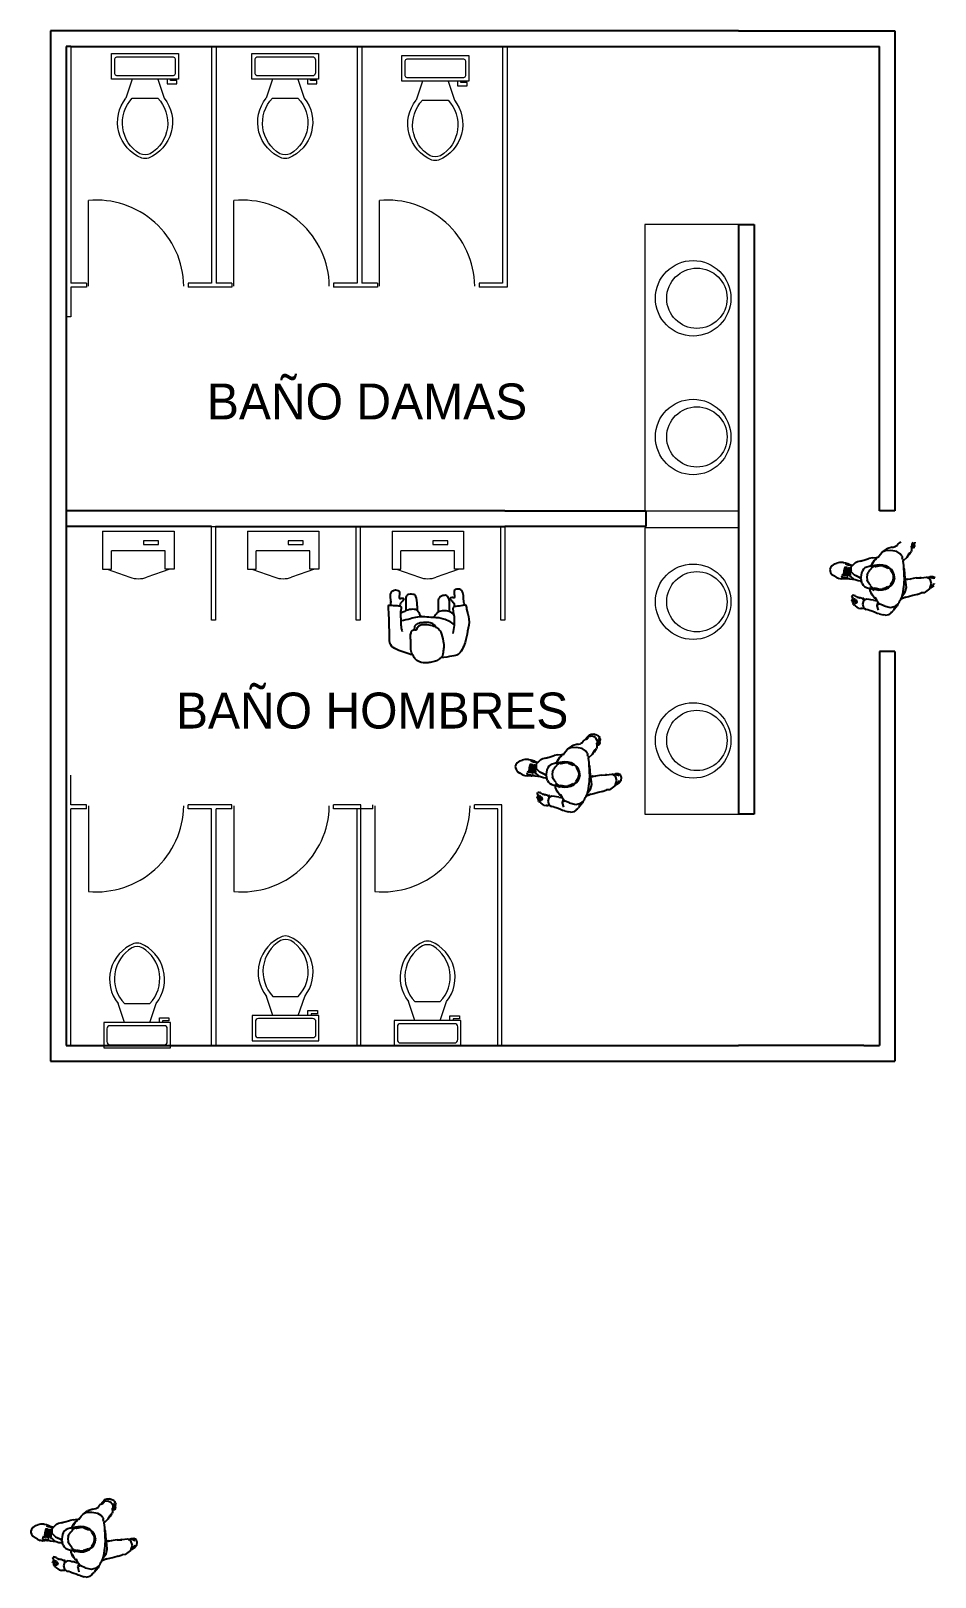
# Model space of a CAD drawing. Header units: millimetres. Extents: x -9564 to 100419, y -25359 to 24346.
# Drawn here: x 94639 to 100419, y -23609 to -13721 of the extents above; entities that cross this region are included whole.
import ezdxf

# ---------------------------------------------------------------- set-up
doc = ezdxf.new("R2010")
doc.units = ezdxf.units.MM
doc.header["$LTSCALE"] = 100
doc.layers.add('A-MOBILIARIO FIJO', color=83, linetype='Continuous', lineweight=5)
for name, color, linetype in [('MUROS', 7, 'Continuous'), ('Personal', 20, 'Continuous'), ('rotulo', 1, 'Continuous')]:
    doc.layers.add(name, color=color, linetype=linetype)

msp = doc.modelspace()

# ---------------------------------------------------------------- texts
at = {"layer": 'rotulo'}
for s, p in [('BAÑO DAMAS', (95763.374, -16205.775, 0.006)), ('BAÑO HOMBRES', (95565.63, -18182.381, 0.006))]:
    msp.add_text(s, height=229.6875, dxfattribs=at).set_placement(p)

# ---------------------------------------------------------------- blocks, each defined once
blk = doc.blocks.new('Toilet - top')
for p, q in [((9.5, -6), (9.5, -2)), ((-10, -8.5), (-8, -8.5)), ((-10, -9.5), (-10, -8.5)), ((-7, -9.5), (-10, -9.5)), ((-8, -8.5), (-8, -8)), ((-7, -8), (-7, -9.5)), ((-4, -8), (-6, -14)), ((4, -8), (6, -14)), ((4, -14), (-4, -14))]:
    blk.add_line(p, q)
blk.add_lwpolyline([(10.5, -8), (10.5, 0), (-10.5, 0), (-10.5, -8)], close=True)
for points in [[(-9.5, -2), (-9.5, -6)], [(8.5, -1), (-8.5, -1)], [(-8.5, -7), (8.5, -7)]]:
    blk.add_lwpolyline(points)
for centre, radius, start, end in [((-8.62, -1.88), 0.884, 81.8699, 188.1301), ((8.62, -1.88), 0.884, 351.8699, 98.1301), ((-8.62, -6.12), 0.884, 171.8699, 278.1301), ((8.62, -6.12), 0.884, 261.8699, 8.1301), ((3.52, -21.58), 12.17, 141.4691, 247.9714), ((4.2, -21.82), 11.33, 136.3677, 238.9468), ((-3.52, -21.58), 12.17, 292.0284, 38.5307), ((-4.2, -21.82), 11.33, 301.053, 43.6321), ((0, -27.88), 4, 245.7318, 294.2682), ((0, -29), 4, 254.8605, 285.1395)]:
    blk.add_arc(centre, radius, start, end)
blk = doc.blocks.new('MINGITORIO')
at = {"layer": 'A-MOBILIARIO FIJO'}
for p, q in [((5.1894, 52.99, 0), (5.1894, 52.7462, 0)), ((5.1894, 52.99, 0), (5.6467, 52.99, 0)), ((5.4503, 52.9276, 0), (5.4503, 52.9035, 0)), ((5.5468, 52.9276, 0), (5.4503, 52.9276, 0)), ((5.4503, 52.9035, 0), (5.5468, 52.9035, 0)), ((5.5468, 52.9035, 0), (5.5468, 52.9276, 0)), ((5.6467, 52.99, 0), (5.6467, 52.7462, 0)), ((5.2466, 52.7462, 0), (5.2466, 52.8637, 0)), ((5.5895, 52.8637, 0), (5.2466, 52.8637, 0)), ((5.5895, 52.7462, 0), (5.5895, 52.8637, 0)), ((5.1894, 52.7462, 0), (5.2466, 52.7462, 0)), ((5.218, 52.7462, 0), (5.3641, 52.694, 0)), ((5.6181, 52.7462, 0), (5.472, 52.694, 0)), ((5.6467, 52.7462, 0), (5.5895, 52.7462, 0))]:
    blk.add_line(p, q, dxfattribs=at)
blk.add_ellipse((5.418, 52.7612, 0), major_axis=(-0.1143, 0), ratio=0.666667, start_param=1.07919, end_param=2.062403, dxfattribs=at)
blk = doc.blocks.new('pa17-16')
for points, knots in [([(5.62, 2.554), (5.619, 2.543), (5.615, 2.525), (5.622, 2.49), (5.635, 2.429), (5.661, 2.406), (5.685, 2.391), (5.732, 2.383), (5.772, 2.384), (5.788, 2.397), (5.802, 2.427), (5.815, 2.416), (5.832, 2.43), (5.838, 2.457), (5.832, 2.504), (5.834, 2.562), (5.814, 2.594), (5.794, 2.628), (5.731, 2.639), (5.704, 2.63), (5.668, 2.626), (5.644, 2.605), (5.623, 2.596), (5.621, 2.567), (5.62, 2.554)], [0, 0, 0, 0, 0.297584, 0.631064, 1.068635, 1.39533, 1.69617, 2.097861, 2.458938, 2.716293, 3.010442, 3.199165, 3.447293, 3.731671, 4.119196, 4.541864, 4.881702, 5.22714, 5.673063, 5.989311, 6.327668, 6.644571, 6.906626, 7.259736, 7.259736, 7.259736, 7.259736]), ([(5.558, 2.439), (5.555, 2.422), (5.552, 2.385), (5.549, 2.333), (5.571, 2.26), (5.543, 2.259), (5.503, 2.253), (5.479, 2.243), (5.478, 2.281), (5.45, 2.344), (5.466, 2.423), (5.478, 2.503), (5.512, 2.58), (5.555, 2.585), (5.608, 2.596), (5.634, 2.6)], [0, 0, 0, 0, 0.404899, 0.829805, 1.276298, 1.516647, 1.885942, 2.122553, 2.418487, 2.881882, 3.382407, 3.897515, 4.613825, 5.020942, 5.393355, 5.393355, 5.393355, 5.393355]), ([(5.82, 2.585), (5.837, 2.582), (5.882, 2.567), (5.976, 2.542), (5.972, 2.461), (5.979, 2.393), (5.981, 2.315), (5.989, 2.261), (5.969, 2.266), (5.94, 2.266), (5.906, 2.267), (5.901, 2.281), (5.909, 2.318), (5.901, 2.361), (5.902, 2.401), (5.896, 2.424), (5.893, 2.435)], [6.682038, 6.682038, 6.682038, 6.682038, 7.076266, 7.806153, 8.304227, 8.77662, 9.284333, 9.649979, 9.844608, 10.160206, 10.472731, 10.661147, 10.998544, 11.371438, 11.724832, 12.051545, 12.051545, 12.051545, 12.051545]), ([(5.552, 2.381), (5.573, 2.365), (5.622, 2.34), (5.692, 2.338), (5.795, 2.332), (5.838, 2.352), (5.881, 2.361), (5.902, 2.366)], [0, 0, 0, 0, 0.49262, 0.970296, 1.525877, 1.91054, 2.357805, 2.357805, 2.357805, 2.357805]), ([(5.555, 2.321), (5.56, 2.315), (5.571, 2.304), (5.589, 2.292), (5.625, 2.291), (5.661, 2.297), (5.673, 2.315), (5.686, 2.33), (5.691, 2.338)], [0, 0, 0, 0, 0.262594, 0.520609, 0.853848, 1.185107, 1.43842, 1.738028, 1.738028, 1.738028, 1.738028]), ([(5.672, 2.399), (5.675, 2.395), (5.684, 2.383), (5.704, 2.372), (5.735, 2.37), (5.774, 2.373), (5.809, 2.387), (5.812, 2.401), (5.814, 2.42)], [0.121052, 0.121052, 0.121052, 0.121052, 0.297289, 0.584433, 0.895396, 1.26174, 1.600834, 1.760925, 1.760925, 1.760925, 1.760925]), ([(5.771, 2.336), (5.774, 2.331), (5.779, 2.32), (5.795, 2.295), (5.815, 2.285), (5.861, 2.291), (5.884, 2.306), (5.899, 2.312), (5.906, 2.315)], [0, 0, 0, 0, 0.233477, 0.532145, 0.79329, 1.163492, 1.458071, 1.725911, 1.725911, 1.725911, 1.725911]), ([(5.491, 2.248), (5.494, 2.237), (5.498, 2.215), (5.497, 2.181), (5.512, 2.145), (5.557, 2.147), (5.563, 2.168), (5.55, 2.213), (5.575, 2.2), (5.591, 2.209), (5.574, 2.226), (5.562, 2.234), (5.556, 2.252), (5.556, 2.26)], [0, 0, 0, 0, 0.324329, 0.654038, 0.980089, 1.31306, 1.562526, 1.890179, 2.123217, 2.319335, 2.559559, 2.78492, 3.066636, 3.066636, 3.066636, 3.066636]), ([(5.587, 2.295), (5.587, 2.288), (5.587, 2.267), (5.588, 2.187), (5.635, 2.19), (5.667, 2.213), (5.661, 2.262), (5.66, 2.288), (5.661, 2.301)], [0.078483, 0.078483, 0.078483, 0.078483, 0.321516, 0.797556, 1.122606, 1.448668, 1.830958, 2.166281, 2.166281, 2.166281, 2.166281]), ([(5.794, 2.299), (5.795, 2.286), (5.798, 2.261), (5.804, 2.2), (5.826, 2.187), (5.867, 2.191), (5.876, 2.212), (5.872, 2.261), (5.871, 2.286), (5.871, 2.298)], [0, 0, 0, 0, 0.353805, 0.775896, 1.041599, 1.377968, 1.615337, 2.001902, 2.313716, 2.313716, 2.313716, 2.313716]), ([(5.971, 2.265), (5.97, 2.255), (5.969, 2.234), (5.979, 2.202), (5.967, 2.164), (5.922, 2.163), (5.913, 2.183), (5.923, 2.229), (5.899, 2.213), (5.882, 2.221), (5.898, 2.24), (5.908, 2.248), (5.912, 2.262), (5.913, 2.268)], [0.038839, 0.038839, 0.038839, 0.038839, 0.324329, 0.654038, 0.980089, 1.31306, 1.562526, 1.890179, 2.123217, 2.319335, 2.559559, 2.78492, 2.989829, 2.989829, 2.989829, 2.989829])]:
    blk.add_open_spline(points, degree=3, knots=knots)

# ---------------------------------------------------------------- linework, layer by layer
at = {"layer": 'A-MOBILIARIO FIJO'}
for p, q in [((94863.634, -13821.214, 0.006), (94863.634, -15550.099, -0.003)), ((94893.634, -13821.214, 0.006), (94893.634, -15333.979, -0.002)), ((95793.634, -13821.214, -0.001), (95793.634, -15333.979, -0.001)), ((95823.634, -13821.214, -0.001), (95823.634, -15333.979, -0.001)), ((96723.634, -13821.214, -0.002), (96723.634, -15333.979, -0.002)), ((96753.634, -13821.214, -0.002), (96753.634, -15333.979, -0.002)), ((97653.634, -13821.214, -0.002), (97653.634, -15333.979, -0.002)), ((97683.634, -13821.214, -0.002), (97683.634, -15358.979, -0.002)), ((95006.453, -15352.674, 0.001), (95006.453, -14805.279, 0.001)), ((95936.453, -15352.674, 0.001), (95936.453, -14805.279, 0.001)), ((96866.453, -15352.674, 0.001), (96866.453, -14805.279, 0.001)), ((94993.634, -15333.979, 0), (94893.634, -15333.979, 0)), ((94893.634, -15358.979, -0.002), (94893.634, -15550.099, -0.003)), ((94993.634, -15358.979, 0), (94893.634, -15358.979, 0)), ((94993.634, -15333.979, 0), (94993.634, -15358.979, 0)), ((95923.634, -15358.979, 0), (95643.634, -15358.979, 0)), ((95923.634, -15333.979, 0), (95823.634, -15333.979, 0)), ((95923.634, -15333.979, 0), (95923.634, -15358.979, 0)), ((96853.634, -15333.979, 0), (96753.634, -15333.979, 0)), ((94893.634, -15550.099, -0.003), (94863.634, -15550.099, -0.003)), ((94863.634, -20208.984, 0.014), (94863.634, -18480.099, 0.005)), ((94893.634, -18671.22, 0.006), (94893.634, -18480.099, 0.005)), ((94993.634, -18671.22, 0.008), (94893.634, -18671.22, 0.008)), ((94993.634, -18696.22, 0.008), (94993.634, -18671.22, 0.008)), ((95006.453, -18677.524, 0.009), (95006.453, -19224.92, 0.009)), ((95923.634, -18671.22, 0.008), (95643.634, -18671.22, 0.008)), ((95923.634, -18696.22, 0.008), (95923.634, -18671.22, 0.008)), ((95936.453, -18677.524, 0.009), (95936.453, -19224.92, 0.009)), ((96748.634, -20208.984, 0.006), (96748.634, -18671.22, 0.006)), ((96823.634, -18696.22, 0.014), (96823.634, -18671.22, 0.014)), ((96836.453, -18677.524, 0.015), (96836.453, -19224.92, 0.015)), ((97648.634, -20208.984, 0.013), (97648.634, -18671.22, 0.013)), ((94893.634, -20208.984, 0.014), (94893.634, -18696.22, 0.006)), ((94993.634, -18696.22, 0.008), (94893.634, -18696.22, 0.008)), ((95793.634, -20208.984, 0.006), (95793.634, -18696.22, 0.006)), ((95823.634, -20208.984, 0.006), (95823.634, -18696.22, 0.006)), ((95923.634, -18696.22, 0.008), (95823.634, -18696.22, 0.008)), ((96723.634, -20208.984, 0.006), (96723.634, -18696.22, 0.006)), ((96723.634, -20208.984, 0.013), (96723.634, -18696.22, 0.013)), ((96823.634, -18696.22, 0.014), (96723.634, -18696.22, 0.014)), ((97623.634, -20208.984, 0.013), (97623.634, -18696.22, 0.013)), ((95823.634, -20208.984, 0.006), (95793.634, -20208.984, 0.006))]:
    msp.add_line(p, q, dxfattribs=at)
for points, elevation in [([(98562.438, -14958.979), (98562.438, -16790.099), (99162.438, -16790.099), (99162.438, -14958.979)], 0.02), ([(95793.634, -16890.099), (95818.634, -16890.099), (95818.634, -17490.099), (95793.634, -17490.099)], 0.014), ([(96718.634, -16890.099), (96743.634, -16890.099), (96743.634, -17490.099), (96718.634, -17490.099)], 0.014), ([(97643.634, -16890.099), (97668.634, -16890.099), (97668.634, -17490.099), (97643.634, -17490.099)], 0.014), ([(98562.438, -16899.657), (98562.438, -18730.777), (99162.438, -18730.777), (99162.438, -16899.657)], 0.04)]:
    msp.add_lwpolyline(points, close=True, dxfattribs=dict(at, elevation=elevation))
for points, elevation in [([(95793.634, -15333.979), (95643.634, -15333.979)], 0), ([(95643.634, -15333.979), (95643.634, -15358.979)], 0), ([(96723.634, -15333.979), (96573.634, -15333.979)], 0), ([(96853.634, -15333.979), (96853.634, -15358.979), (96573.634, -15358.979)], 0), ([(96573.634, -15333.979), (96573.634, -15358.979)], 0), ([(97653.634, -15333.979), (97503.634, -15333.979)], 0), ([(97503.634, -15333.979), (97503.634, -15358.979)], 0), ([(97683.634, -15358.979), (97503.634, -15358.979)], 0), ([(95643.634, -18696.22), (95643.634, -18671.22)], 0.008), ([(96748.634, -18671.22), (96573.634, -18671.22)], 0.008), ([(96573.634, -18696.22), (96573.634, -18671.22)], 0.008), ([(97648.634, -18671.22), (97473.634, -18671.22)], 0.014), ([(97473.634, -18696.22), (97473.634, -18671.22)], 0.014), ([(95793.634, -18696.22), (95643.634, -18696.22)], 0.008), ([(96723.634, -18696.22), (96573.634, -18696.22)], 0.008), ([(97623.634, -18696.22), (97473.634, -18696.22)], 0.014)]:
    msp.add_lwpolyline(points, dxfattribs=dict(at, elevation=elevation))
for centre, radius in [((98872.021, -15431.116, 0.038), 241.312), ((98896.152, -15431.116, 0.038), 193.049), ((98872.021, -16317.961, 0.038), 241.312), ((98896.152, -16317.961, 0.038), 193.049), ((98872.021, -17371.794, 0.059), 241.312), ((98896.152, -17371.794, 0.059), 193.049), ((98872.021, -18258.64, 0.059), 241.312), ((98896.152, -18258.64, 0.059), 193.049)]:
    msp.add_circle(centre, radius, dxfattribs=at)
for centre, start, end in [((95056.943, -15362.215, 0.001), 0.9776334, 95.1801313), ((95986.943, -15362.215, 0.001), 0.9776334, 95.1801313), ((96916.943, -15362.215, 0.001), 0.9776334, 95.1801313), ((95056.943, -18667.983, 0.009), 264.8198687, 359.0223666), ((95986.943, -18667.983, 0.009), 264.8198687, 359.0223666), ((96886.943, -18667.983, 0.015), 264.8198687, 359.0223666)]:
    msp.add_arc(centre, 559.221, start, end, dxfattribs=at)
at = {"layer": 'MUROS', "color": 0}
for p, q in [((94864.36, -13721.214, 0.006), (94764.36, -13721.214, 0.006)), ((94764.36, -13721.214, 0.006), (94764.36, -20208.984, 0.014)), ((99162.438, -13721.214, 0.006), (94864.36, -13721.214, 0.006)), ((99162.438, -13721.214, 0.006), (100062.438, -13721.214, 0.006)), ((100062.438, -13721.214, 0.006), (100162.438, -13721.214, 0.006)), ((100162.438, -13721.214, 0.006), (100162.438, -16790.099, 0.006)), ((94863.634, -13821.214, 0.006), (94863.634, -20208.984, 0.014)), ((94893.634, -13821.214, 0.006), (94863.634, -13821.214, 0.006)), ((94893.634, -13821.214, 0.006), (98502.812, -13821.214, 0.006)), ((98502.812, -13821.214, 0.006), (99162.438, -13821.214, 0.006)), ((99162.438, -13821.214, 0.006), (99962.438, -13821.214, 0.006)), ((99962.438, -13821.214, 0.006), (100062.438, -13821.214, 0.006)), ((100062.438, -16790.099, 0.006), (100062.438, -13821.214, 0.006)), ((99162.438, -14958.979, 0.02), (99162.438, -18730.777, 0.016)), ((99162.438, -14958.979, 0.02), (99262.438, -14958.979, 0.02)), ((99262.438, -14958.979, 0.02), (99262.438, -18730.777, 0.02)), ((97668.634, -16790.099, 0.013), (94863.634, -16790.099, 0.01)), ((97668.634, -16790.099, 0.013), (98568.634, -16790.099, 0.013)), ((98568.634, -16790.099, 0.013), (98568.634, -16890.099, 0.013)), ((100162.438, -16790.099, 0.006), (100062.438, -16790.099, 0.006)), ((95793.634, -16890.099, 0.014), (94863.634, -16890.099, 0.01)), ((95818.634, -16890.099, 0.014), (97668.634, -16890.099, 0.014)), ((98568.634, -16890.099, 0.013), (97668.634, -16890.099, 0.014)), ((100062.438, -17690.099, 0.006), (100062.438, -20208.984, 0.006)), ((100162.438, -17690.099, 0.006), (100062.438, -17690.099, 0.006)), ((100162.438, -17690.099, 0.006), (100162.438, -20308.984, 0.014)), ((99262.438, -18730.777, 0.02), (99162.438, -18730.777, 0.016)), ((94764.36, -20208.984, 0.014), (94764.36, -20308.984, 0.014)), ((94863.634, -20208.984, 0.014), (98502.812, -20208.984, 0.014)), ((98502.812, -20208.984, 0.014), (99162.438, -20208.984, 0.014)), ((99962.438, -20208.984, 0.006), (99162.438, -20208.984, 0.014)), ((99962.438, -20208.984, 0.006), (100062.438, -20208.984, 0.006)), ((94764.36, -20308.984, 0.014), (99162.438, -20308.984, 0.014)), ((99162.438, -20308.984, 0.014), (100062.438, -20308.984, 0.014)), ((100062.438, -20308.984, 0.014), (100162.438, -20308.984, 0.014))]:
    msp.add_line(p, q, dxfattribs=at)
at = {"layer": 'Personal'}
for p, q in [((100180.955, -17001.804), (100175.742, -17010.341)), ((100186.547, -16996.363), (100180.955, -17001.804)), ((100194.283, -16993.577), (100186.547, -16996.363)), ((100197.982, -16992.577), (100194.283, -16993.577)), ((100199.825, -16990.202), (100197.982, -16992.577)), ((100198.834, -16992.347), (100197.982, -16992.577)), ((100200.715, -16991.838), (100198.834, -16992.347)), ((100269.795, -16998.499), (100270.191, -17004.903)), ((100270.191, -17004.903), (100271.909, -17002.746)), ((100270.191, -17004.903), (100270.748, -17013.919)), ((100271.909, -17002.746), (100273.213, -17001.192)), ((100273.213, -17001.192), (100274.765, -16999.34)), ((100273.213, -17001.192), (100273.449, -17002.412)), ((100273.449, -17002.412), (100273.807, -17007.886)), ((100274.518, -17004.399), (100274.485, -17007.643)), ((100274.765, -16999.34), (100274.518, -17004.399)), ((100274.518, -17004.399), (100274.572, -17008.208)), ((100274.765, -16999.34), (100276.616, -16997.133)), ((100276.616, -16997.133), (100279.636, -16990.765)), ((100287.473, -17007.756), (100287.552, -17006.912)), ((100287.552, -17006.912), (100288.188, -17000.133)), ((100287.552, -17006.912), (100287.576, -17007.598)), ((100288.188, -17000.133), (100288.501, -16996.338)), ((100288.869, -16991.313), (100288.501, -16996.338)), ((99923.334, -17113.651), (99963.304, -17105.058)), ((99940.296, -17111.479), (99963.304, -17105.058)), ((99963.304, -17105.058), (99995.975, -17095.94)), ((100018.26, -17091.761), (99995.975, -17095.94)), ((100037.782, -17098.748), (100017.715, -17120.583)), ((100018.26, -17091.761), (100042.191, -17089.148)), ((100041.625, -17096.339), (100029.841, -17108.171)), ((100037.782, -17098.748), (100029.841, -17108.171)), ((100041.625, -17096.339), (100037.782, -17098.748)), ((100048.675, -17089.259), (100041.625, -17096.339)), ((100042.191, -17089.148), (100048.675, -17089.259)), ((100050.847, -17087.079), (100048.675, -17089.259)), ((100050.847, -17087.079), (100056.95, -17083.807)), ((100052.504, -17089.8), (100056.95, -17083.807)), ((100056.95, -17083.807), (100067.682, -17069.341)), ((100067.682, -17069.341), (100080.628, -17055.492)), ((100080.628, -17055.492), (100108.571, -17035.57)), ((100102.302, -17045.619), (100080.628, -17055.492)), ((100135.301, -17044.892), (100102.302, -17045.619)), ((100117.172, -17031.918), (100108.571, -17035.57)), ((100143.344, -17023.582), (100117.172, -17031.918)), ((100174.231, -17051.328), (100135.301, -17044.892)), ((100143.344, -17023.582), (100151.015, -17021.902)), ((100151.015, -17021.902), (100164.095, -17019.363)), ((100164.463, -17019.244), (100164.095, -17019.363)), ((100177.178, -17015.138), (100164.463, -17019.244)), ((100164.718, -17019.109), (100164.463, -17019.244)), ((100170.711, -17015.57), (100164.718, -17019.109)), ((100175.742, -17010.341), (100170.711, -17015.57)), ((100195.503, -17065.295), (100174.231, -17051.328)), ((100206.554, -17079.971), (100195.503, -17065.295)), ((100206.554, -17079.971), (100207.934, -17081.865)), ((100207.934, -17081.865), (100208.092, -17091.175)), ((100209.756, -17100.267), (100208.092, -17091.175)), ((100209.756, -17100.267), (100214.304, -17110.77)), ((100239.02, -17087.837), (100214.304, -17110.77)), ((100244.25, -17078.029), (100239.02, -17087.837)), ((100244.397, -17077.701), (100244.25, -17078.029)), ((100249.531, -17066.173), (100244.397, -17077.701)), ((100244.397, -17077.701), (100247.452, -17075.506)), ((100247.452, -17075.506), (100252.968, -17070.568)), ((100254.51, -17059.834), (100249.531, -17066.173)), ((100252.968, -17070.568), (100266.232, -17050.445)), ((100268.03, -17043.998), (100266.232, -17050.445)), ((100266.943, -17019.55), (100266.947, -17022.761)), ((100266.947, -17022.761), (100267.29, -17021.758)), ((100266.947, -17022.761), (100266.949, -17024.373)), ((100267.482, -17022.966), (100266.949, -17024.373)), ((100266.949, -17024.373), (100266.951, -17025.673)), ((100266.951, -17025.673), (100267.634, -17031.65)), ((100267.193, -17021.929), (100267.29, -17021.758)), ((100267.29, -17021.758), (100268.84, -17017.222)), ((100267.634, -17031.65), (100267.461, -17039.138)), ((100267.461, -17039.138), (100268.03, -17043.998)), ((100267.482, -17022.966), (100270.971, -17017.529)), ((100269.291, -17018.196), (100267.482, -17022.966)), ((100269.291, -17018.196), (100268.84, -17017.222)), ((100270.971, -17017.529), (100269.291, -17018.196)), ((100271.016, -17013.706), (100270.748, -17013.919)), ((100270.748, -17013.919), (100270.971, -17017.529)), ((100271.016, -17013.706), (100273.228, -17010.531)), ((100273.807, -17007.886), (100273.228, -17010.531)), ((100273.664, -17016.812), (100273.589, -17020.997)), ((100273.589, -17020.997), (100273.682, -17023.615)), ((100273.589, -17020.997), (100273.682, -17021.353)), ((100274.319, -17009.972), (100273.664, -17016.812)), ((100273.682, -17023.615), (100274.486, -17025.899)), ((100274.485, -17007.643), (100274.319, -17009.972)), ((100277.489, -17027.918), (100274.486, -17025.899)), ((100275.108, -17010.427), (100274.572, -17008.208)), ((100280.334, -17028.304), (100277.489, -17027.918)), ((100282.515, -17027.646), (100280.334, -17028.304)), ((100284.554, -17025.215), (100282.515, -17027.646)), ((100284.554, -17025.215), (100285.817, -17021.179)), ((100286.219, -17018.636), (100285.817, -17021.179)), ((100287.087, -17012.32), (100286.219, -17018.636)), ((100287.087, -17012.32), (100287.576, -17007.598)), ((99749.656, -17155.224), (99746.875, -17164.079)), ((99746.875, -17164.079), (99747.04, -17173.242)), ((99747.04, -17173.242), (99751.204, -17183.723)), ((99758.735, -17141.162), (99749.656, -17155.224)), ((99751.204, -17183.723), (99759.571, -17197.099)), ((99775.663, -17129.306), (99758.735, -17141.162)), ((99759.571, -17197.099), (99774.734, -17207.076)), ((99775.663, -17129.306), (99791.518, -17124.263)), ((99807.46, -17121.109), (99791.518, -17124.263)), ((99826.509, -17120.39), (99807.46, -17121.109)), ((99822.938, -17215.105), (99825.363, -17204.154)), ((99828.154, -17197.401), (99825.363, -17204.154)), ((99832.556, -17121.901), (99826.509, -17120.39)), ((99828.154, -17197.401), (99832.294, -17197.995)), ((99832.556, -17121.901), (99829.599, -17121.218)), ((99831.466, -17204.878), (99831.024, -17207.23)), ((99832.294, -17197.995), (99831.466, -17204.878)), ((99832.802, -17193.764), (99832.294, -17197.995)), ((99846.763, -17125.184), (99832.556, -17121.901)), ((99835.062, -17175.721), (99832.802, -17193.764)), ((99839.961, -17157.595), (99835.062, -17175.721)), ((99835.082, -17198.146), (99842.357, -17198.34)), ((99835.88, -17193.584), (99835.345, -17197.361)), ((99837.933, -17176.002), (99835.88, -17193.584)), ((99838.08, -17193.743), (99837.57, -17195.434)), ((99842.523, -17158.711), (99837.933, -17176.002)), ((99840.629, -17183.532), (99838.08, -17193.743)), ((99843.827, -17147.72), (99839.961, -17157.595)), ((99841.286, -17180.843), (99840.629, -17183.532)), ((99841.231, -17179.291), (99842.342, -17166.49)), ((99841.231, -17179.291), (99841.286, -17180.843)), ((99841.286, -17180.843), (99841.516, -17187.337)), ((99841.516, -17187.337), (99841.679, -17191.932)), ((99841.679, -17191.932), (99842.357, -17198.34)), ((99842.342, -17166.49), (99843.471, -17158.327)), ((99842.357, -17198.34), (99843.003, -17204.437)), ((99844.632, -17153.415), (99842.523, -17158.711)), ((99843.003, -17204.437), (99843.708, -17207.152)), ((99843.714, -17175.823), (99843.426, -17178.888)), ((99843.426, -17178.888), (99843.466, -17179.701)), ((99843.466, -17179.701), (99844.028, -17191.022)), ((99844.584, -17146.254), (99843.827, -17147.72)), ((99844.186, -17170.812), (99843.829, -17171.543)), ((99844.028, -17191.022), (99844.838, -17198.142)), ((99848.64, -17161.695), (99844.186, -17170.812)), ((99844.518, -17167.282), (99844.186, -17170.812)), ((99844.518, -17167.282), (99845.07, -17164.281)), ((99844.837, -17198.32), (99852.733, -17198.015)), ((99845.077, -17200.247), (99845.352, -17202.668)), ((99845.273, -17173.363), (99845.291, -17173.292)), ((99850.543, -17163.284), (99845.291, -17173.292)), ((99845.352, -17202.668), (99845.39, -17202.817)), ((99845.946, -17129.891), (99866.345, -17137.072)), ((99848.012, -17188.913), (99846.696, -17194.701)), ((99868.418, -17132.183), (99846.763, -17125.184)), ((99850.197, -17182.84), (99848.012, -17188.913)), ((99854.968, -17151.597), (99848.64, -17161.695)), ((99851.967, -17169.172), (99850.028, -17181.468)), ((99850.197, -17182.84), (99850.028, -17181.468)), ((99850.932, -17188.805), (99850.197, -17182.84)), ((99856.795, -17153.632), (99850.543, -17163.284)), ((99850.915, -17188.849), (99850.705, -17189.638)), ((99850.915, -17188.849), (99850.932, -17188.805)), ((99851.533, -17193.678), (99850.915, -17188.849)), ((99851.533, -17193.678), (99852.733, -17198.015)), ((99855.94, -17156.877), (99851.967, -17169.172)), ((99852.733, -17198.015), (99855.1, -17206.566)), ((99853.451, -17180.635), (99853.353, -17181.252)), ((99853.48, -17182.266), (99853.353, -17181.252)), ((99854.49, -17174.039), (99853.373, -17175.68)), ((99853.48, -17182.266), (99855.009, -17178.34)), ((99854.78, -17192.724), (99853.48, -17182.266)), ((99860.657, -17164.974), (99854.49, -17174.039)), ((99855.146, -17169.871), (99854.49, -17174.039)), ((99854.78, -17192.724), (99856.215, -17197.88)), ((99856.236, -17150.153), (99854.968, -17151.597)), ((99863.564, -17166.466), (99855.009, -17178.34)), ((99856.235, -17166.216), (99855.146, -17169.871)), ((99855.94, -17156.877), (99856.169, -17156.144)), ((99856.215, -17197.88), (99858.937, -17197.775)), ((99856.215, -17197.88), (99858.074, -17204.561)), ((99856.795, -17153.632), (99857.164, -17153.268)), ((99857.889, -17160.663), (99856.914, -17163.934)), ((99858.074, -17204.561), (99859.738, -17206.66)), ((99858.937, -17197.775), (99869.982, -17199.202)), ((99863.575, -17187.154), (99860.222, -17196.112)), ((99869.182, -17154.074), (99860.657, -17164.974)), ((99868.266, -17160.769), (99863.564, -17166.466)), ((99866.18, -17183.72), (99863.575, -17187.154)), ((99864.522, -17193.873), (99866.877, -17188.213)), ((99865.892, -17182.366), (99866.793, -17169.192)), ((99865.892, -17182.366), (99866.18, -17183.72)), ((99866.18, -17183.72), (99867.079, -17187.953)), ((99886.519, -17142.876), (99866.345, -17137.072)), ((99868.266, -17160.769), (99866.793, -17169.192)), ((99867.079, -17187.953), (99866.877, -17188.213)), ((99867.079, -17187.953), (99868.532, -17194.789)), ((99886.8, -17142.613), (99867.915, -17136.256)), ((99871.74, -17156.56), (99868.266, -17160.769)), ((99868.418, -17132.183), (99885.772, -17137.49)), ((99868.532, -17194.789), (99869.982, -17199.202)), ((99871.308, -17152.875), (99869.182, -17154.074)), ((99869.982, -17199.202), (99872.51, -17206.899)), ((99870.619, -17178.63), (99870.418, -17182.184)), ((99870.418, -17182.184), (99870.667, -17183.355)), ((99870.665, -17177.807), (99870.511, -17178.01)), ((99876.943, -17169.531), (99870.665, -17177.807)), ((99871.089, -17170.303), (99870.665, -17177.807)), ((99875.038, -17177.751), (99870.667, -17183.355)), ((99870.667, -17183.355), (99872.883, -17193.819)), ((99871.323, -17168.514), (99871.089, -17170.303)), ((99871.74, -17156.56), (99873.13, -17155.821)), ((99872.883, -17193.819), (99874.737, -17199.817)), ((99882.335, -17170.745), (99874.659, -17184.12)), ((99874.659, -17184.12), (99874.929, -17199.096)), ((99874.737, -17199.817), (99875.007, -17199.852)), ((99874.737, -17199.817), (99874.963, -17200.509)), ((99874.963, -17200.509), (99874.961, -17200.542)), ((99874.961, -17200.542), (99875.037, -17200.79)), ((99880.424, -17170.847), (99875.038, -17177.751)), ((99880.462, -17171.127), (99875.038, -17177.751)), ((99882.474, -17163.666), (99876.943, -17169.531)), ((99882.366, -17169.188), (99880.462, -17171.127)), ((99882.159, -17179.705), (99882.335, -17170.745)), ((99902.86, -17201.548), (99882.159, -17179.705)), ((99882.335, -17170.745), (99882.366, -17169.188)), ((99882.366, -17169.188), (99882.474, -17163.666)), ((99882.474, -17163.666), (99882.695, -17152.436)), ((99882.695, -17152.436), (99884.363, -17144.89)), ((99886.519, -17142.876), (99884.363, -17144.89)), ((99885.772, -17137.49), (99890.365, -17139.283)), ((99886.8, -17142.613), (99886.519, -17142.876)), ((99890.208, -17139.429), (99886.8, -17142.613)), ((99889.97, -17139.341), (99890.208, -17139.429)), ((99890.365, -17139.283), (99890.208, -17139.429)), ((99910.845, -17120.148), (99890.365, -17139.283)), ((99902.86, -17201.548), (99904.429, -17202.29)), ((99934.352, -17216.385), (99904.429, -17202.29)), ((99917.62, -17208.608), (99904.429, -17202.29)), ((99910.845, -17120.148), (99923.334, -17113.651)), ((99945.919, -17201.015), (99944.479, -17214.33)), ((99948.524, -17187.11), (99945.919, -17201.015)), ((99953.719, -17174.64), (99948.524, -17187.11)), ((99961.235, -17163.68), (99953.719, -17174.64)), ((99970.122, -17155.821), (99961.235, -17163.68)), ((99982.321, -17149.7), (99970.122, -17155.821)), ((99996.946, -17145.994), (99982.321, -17149.7)), ((99985.536, -17198.829), (99983.216, -17214.727)), ((99985.536, -17198.829), (99992.162, -17183.372)), ((100001.75, -17170.381), (99992.162, -17183.372)), ((99996.946, -17145.994), (99997.37, -17145.896)), ((100003.191, -17144.74), (99997.37, -17145.896)), ((100012.278, -17159.971), (100001.75, -17170.381)), ((100007.067, -17143.962), (100003.191, -17144.74)), ((100017.715, -17120.583), (100007.067, -17143.962)), ((100008.384, -17143.698), (100007.067, -17143.962)), ((100031.806, -17139.617), (100008.384, -17143.698)), ((100010.423, -17153.193), (100012.227, -17151.793)), ((100010.423, -17153.193), (100012.278, -17159.971)), ((100012.227, -17151.793), (100030.667, -17142.485)), ((100029.841, -17108.171), (100016.067, -17129.568)), ((100030.667, -17142.485), (100032.416, -17143.544)), ((100061.785, -17135.526), (100031.806, -17139.617)), ((100032.416, -17143.544), (100032.37, -17143.565)), ((100032.416, -17143.544), (100038.763, -17147.616)), ((100038.763, -17147.616), (100036.652, -17148.026)), ((100059.617, -17143.564), (100038.763, -17147.616)), ((100059.617, -17143.564), (100061.754, -17139.314)), ((100061.754, -17139.314), (100062.683, -17138.915)), ((100084.931, -17137.026), (100061.785, -17135.526)), ((100062.683, -17138.915), (100083.413, -17139.832)), ((100083.413, -17139.832), (100084.361, -17140.631)), ((100084.361, -17140.631), (100085.748, -17144.447)), ((100103.962, -17142.479), (100084.931, -17137.026)), ((100085.748, -17144.447), (100100.99, -17149.465)), ((100100.99, -17149.465), (100116.621, -17157.038)), ((100122.899, -17152.366), (100103.962, -17142.479)), ((100121.243, -17154.843), (100116.621, -17157.038)), ((100121.243, -17154.843), (100122.718, -17155.635)), ((100122.718, -17155.635), (100136.887, -17168.334)), ((100139.365, -17166.499), (100122.899, -17152.366)), ((100135.152, -17172.391), (100136.887, -17168.334)), ((100135.152, -17172.391), (100144.012, -17185.701)), ((100150.36, -17181.722), (100139.365, -17166.499)), ((100144.012, -17185.701), (100150.114, -17201.798)), ((100150.114, -17201.798), (100151.802, -17217.62)), ((100157.46, -17199.98), (100150.36, -17181.722)), ((100158.772, -17211.757), (100157.46, -17199.98)), ((100214.304, -17110.77), (100214.778, -17111.864)), ((100219.154, -17140.577), (100214.778, -17111.864)), ((100218.322, -17169.334), (100218.764, -17154.05)), ((100218.322, -17169.334), (100219.628, -17197.936)), ((100218.764, -17154.05), (100219.154, -17140.577)), ((100222.727, -17163.455), (100218.764, -17154.05)), ((100219.628, -17197.936), (100219.849, -17203.317)), ((100220.338, -17194.861), (100219.849, -17203.317)), ((100219.849, -17203.317), (100220.754, -17225.285)), ((100225.045, -17193.478), (100222.727, -17163.455)), ((100227.921, -17221.074), (100225.045, -17193.478)), ((99789.858, -17216.105), (99774.734, -17207.076)), ((99789.858, -17216.105), (99805.269, -17223.873)), ((99807.891, -17224.8), (99805.269, -17223.873)), ((99823.591, -17227.83), (99807.891, -17224.8)), ((99826.848, -17219.515), (99822.938, -17215.105)), ((99847.966, -17225.115), (99823.591, -17227.83)), ((99846.571, -17219.804), (99826.848, -17219.515)), ((99831.024, -17207.23), (99831.258, -17207.286)), ((99862.115, -17223.586), (99846.571, -17219.804)), ((99847.829, -17224.062), (99853.435, -17224.062)), ((99858.19, -17224.497), (99847.966, -17225.115)), ((99853.435, -17224.062), (99848.114, -17223.576)), ((99858.19, -17224.497), (99853.435, -17224.062)), ((99855.1, -17206.566), (99857.492, -17209.455)), ((99857.492, -17209.455), (99858.236, -17209.363)), ((99870.805, -17225.651), (99858.19, -17224.497)), ((99858.236, -17209.363), (99860.75, -17209.008)), ((99858.238, -17209.315), (99858.236, -17209.363)), ((99859.738, -17206.66), (99860.134, -17207.166)), ((99860.75, -17209.008), (99860.762, -17207.837)), ((99862.115, -17223.586), (99870.805, -17225.651)), ((99870.805, -17225.651), (99908.369, -17230.126)), ((99872.51, -17206.899), (99875.073, -17209.957)), ((99875.073, -17209.957), (99875.931, -17210.146)), ((99875.931, -17210.146), (99879.037, -17209.746)), ((99875.987, -17209.829), (99875.973, -17209.909)), ((99876.489, -17205.672), (99877.945, -17207.063)), ((99877.945, -17207.063), (99878.063, -17207.216)), ((99878.063, -17207.216), (99898.4, -17226.607)), ((99879.037, -17209.746), (99879.094, -17209.254)), ((99898.4, -17226.607), (99908.369, -17230.126)), ((99908.369, -17230.126), (99926.064, -17236.371)), ((99917.715, -17208.693), (99917.62, -17208.608)), ((99935.546, -17217.192), (99917.62, -17208.608)), ((99926.064, -17236.371), (99938.872, -17238.144)), ((99935.546, -17217.192), (99944.105, -17220.113)), ((99938.872, -17238.144), (99947.03, -17237.931)), ((99944.95, -17220.371), (99944.338, -17220.353)), ((99944.479, -17214.33), (99944.95, -17220.371)), ((99945.593, -17228.608), (99944.95, -17220.371)), ((99945.593, -17228.608), (99945.595, -17228.67)), ((99945.595, -17228.67), (99947.03, -17237.931)), ((99947.03, -17237.931), (99947.601, -17241.642)), ((99952.731, -17255.036), (99947.601, -17241.642)), ((99952.731, -17255.036), (99959.49, -17265.502)), ((99959.49, -17265.502), (99968.338, -17273.794)), ((99968.338, -17273.794), (99980.09, -17280.181)), ((99968.338, -17273.794), (99968.578, -17274.019)), ((99968.578, -17274.019), (99980.09, -17280.181)), ((99980.09, -17280.181), (99993.567, -17284.016)), ((99980.497, -17280.347), (99980.09, -17280.181)), ((99980.497, -17280.347), (99994.013, -17284.227)), ((99983.216, -17214.727), (99984.985, -17230.693)), ((99991.085, -17246.363), (99984.985, -17230.693)), ((100000.217, -17259.687), (99991.085, -17246.363)), ((99993.567, -17284.016), (100005.924, -17286.977)), ((99994.013, -17284.227), (99999.454, -17285.516)), ((99999.454, -17285.516), (100001.222, -17299.136)), ((99999.454, -17285.516), (100006.28, -17287.134)), ((100010.387, -17270.465), (100000.217, -17259.687)), ((100001.222, -17299.136), (100012.674, -17325.868)), ((100029.187, -17291.773), (100005.924, -17286.977)), ((100006.28, -17287.134), (100021.673, -17290.271)), ((100008.287, -17277.33), (100010.387, -17270.465)), ((100010.044, -17278.498), (100008.287, -17277.33)), ((100028.169, -17288.409), (100010.044, -17278.498)), ((100021.673, -17290.271), (100021.797, -17296.787)), ((100021.673, -17290.271), (100029.187, -17291.773)), ((100021.797, -17296.787), (100032.195, -17292.319)), ((100029.947, -17287.798), (100028.169, -17288.409)), ((100059.028, -17296.815), (100029.187, -17291.773)), ((100029.187, -17291.773), (100029.527, -17291.872)), ((100029.527, -17291.872), (100032.195, -17292.319)), ((100029.947, -17287.798), (100036.436, -17283.716)), ((100032.195, -17292.319), (100059.028, -17296.815)), ((100036.436, -17283.716), (100057.14, -17288.493)), ((100057.14, -17288.493), (100059.122, -17292.981)), ((100059.028, -17296.815), (100082.209, -17296.113)), ((100059.028, -17296.815), (100059.166, -17296.851)), ((100060.047, -17293.187), (100059.122, -17292.981)), ((100059.166, -17296.851), (100082.168, -17296.155)), ((100080.788, -17293), (100060.047, -17293.187)), ((100081.764, -17292.442), (100080.788, -17293)), ((100083.282, -17288.5), (100081.764, -17292.442)), ((100082.168, -17296.155), (100082.209, -17296.113)), ((100082.209, -17296.113), (100101.42, -17291.323)), ((100082.209, -17296.113), (100101.322, -17291.401)), ((100098.677, -17284.01), (100083.282, -17288.5)), ((100114.553, -17276.974), (100098.677, -17284.01)), ((100101.322, -17291.401), (100101.42, -17291.323)), ((100101.42, -17291.323), (100109.77, -17287.346)), ((100109.792, -17287.341), (100109.77, -17287.346)), ((100109.792, -17287.341), (100116.788, -17283.988)), ((100113.922, -17286.485), (100109.792, -17287.341)), ((100116.788, -17283.988), (100113.922, -17286.485)), ((100114.553, -17276.974), (100119.103, -17279.505)), ((100116.817, -17283.963), (100116.788, -17283.988)), ((100116.817, -17283.963), (100120.563, -17282.179)), ((100120.609, -17278.306), (100119.103, -17279.505)), ((100120.563, -17282.179), (100120.607, -17282.143)), ((100120.69, -17282.104), (100120.607, -17282.143)), ((100120.609, -17278.306), (100135.194, -17266.579)), ((100120.69, -17282.104), (100125.275, -17278.434)), ((100125.275, -17278.434), (100137.627, -17268.549)), ((100125.275, -17278.434), (100137.512, -17268.71)), ((100142.924, -17249.264), (100133.606, -17262.256)), ((100135.194, -17266.579), (100133.606, -17262.256)), ((100134.608, -17265.606), (100134.537, -17265.735)), ((100134.537, -17265.735), (100134.619, -17265.625)), ((100134.651, -17265.927), (100134.725, -17265.801)), ((100137.512, -17268.71), (100137.627, -17268.549)), ((100137.627, -17268.549), (100149.119, -17253.718)), ((100137.627, -17268.549), (100149.007, -17253.94)), ((100149.568, -17233.368), (100142.924, -17249.264)), ((100149.119, -17253.718), (100149.007, -17253.94)), ((100149.119, -17253.718), (100152.463, -17245.937)), ((100151.802, -17217.62), (100149.568, -17233.368)), ((100152.463, -17245.937), (100156.787, -17235.925)), ((100156.847, -17235.734), (100156.787, -17235.925)), ((100156.847, -17235.734), (100158.485, -17224.547)), ((100158.485, -17224.547), (100158.641, -17223.483)), ((100159.249, -17224.387), (100158.485, -17224.547)), ((100158.641, -17223.483), (100158.806, -17222.353)), ((100158.641, -17223.483), (100159.389, -17223.324)), ((100158.772, -17211.757), (100159.456, -17211.934)), ((100158.889, -17212.805), (100158.772, -17211.757)), ((100158.806, -17222.353), (100159.457, -17217.905)), ((100159.389, -17223.324), (100158.806, -17222.353)), ((100159.565, -17212.98), (100158.889, -17212.805)), ((100159.008, -17213.875), (100158.889, -17212.805)), ((100159.008, -17213.875), (100159.565, -17212.98)), ((100159.457, -17217.905), (100159.008, -17213.875)), ((100159.389, -17223.324), (100159.249, -17224.387)), ((100159.456, -17211.934), (100159.565, -17212.98)), ((100214.144, -17312.04), (100216.66, -17282.102)), ((100219.183, -17253.08), (100216.66, -17282.102)), ((100220.754, -17225.285), (100219.183, -17253.08)), ((100226.896, -17309.322), (100235.095, -17279.756)), ((100229.016, -17227.612), (100227.921, -17221.074)), ((100229.016, -17227.612), (100239.995, -17225.353)), ((100229.859, -17232.646), (100229.016, -17227.612)), ((100259.033, -17227.12), (100229.859, -17232.646)), ((100232.647, -17249.286), (100229.859, -17232.646)), ((100235.095, -17279.756), (100232.647, -17249.286)), ((100239.995, -17225.353), (100259.033, -17227.12)), ((100259.935, -17226.949), (100259.033, -17227.12)), ((100297.163, -17219.809), (100259.935, -17226.949)), ((100297.163, -17219.809), (100322.246, -17219.56)), ((100328.975, -17218.288), (100322.246, -17219.56)), ((100322.246, -17219.56), (100327.76, -17219.505)), ((100328.975, -17218.288), (100363.722, -17213.933)), ((100351.94, -17314.413), (100385.115, -17289.416)), ((100369.193, -17217.187), (100363.722, -17213.933)), ((100369.193, -17217.187), (100386.22, -17213.092)), ((100369.468, -17217.351), (100369.193, -17217.187)), ((100369.468, -17217.351), (100383.567, -17214.558)), ((100370.398, -17217.904), (100369.468, -17217.351)), ((100376.132, -17217.713), (100370.398, -17217.904)), ((100386.312, -17227.368), (100370.398, -17217.904)), ((100395.276, -17218.387), (100376.132, -17217.713)), ((100385.115, -17289.416), (100387.375, -17282.713)), ((100405.199, -17212.021), (100386.22, -17213.092)), ((100396.524, -17255.572), (100386.312, -17227.368)), ((100387.375, -17282.713), (100394.38, -17279.611)), ((100387.375, -17282.713), (100388.226, -17280.19)), ((100388.226, -17280.19), (100396.524, -17255.572)), ((100388.226, -17280.19), (100396.505, -17274.275)), ((100411.486, -17269.876), (100394.38, -17279.611)), ((100395.276, -17218.387), (100397.473, -17218.515)), ((100400.685, -17270.87), (100396.505, -17274.275)), ((100409.736, -17224.088), (100397.473, -17218.515)), ((100401.889, -17269.512), (100400.685, -17270.87)), ((100401.889, -17269.512), (100401.936, -17269.481)), ((100412.978, -17257.011), (100401.936, -17269.481)), ((100418.628, -17219.18), (100405.199, -17212.021)), ((100409.736, -17224.088), (100411.273, -17224.932)), ((100413.84, -17255.403), (100412.978, -17257.011)), ((99887.365, -17356.999), (99885.628, -17359.956)), ((99885.628, -17359.956), (99885.673, -17361.828)), ((99886.38, -17364.249), (99885.673, -17361.828)), ((99886.38, -17364.249), (99887.063, -17364.91)), ((99886.652, -17364), (99887.063, -17364.91)), ((99887.063, -17364.91), (99888.279, -17367.608)), ((99888.128, -17356.155), (99887.365, -17356.999)), ((99887.365, -17356.999), (99888.182, -17359.471)), ((99887.608, -17336.284), (99889.806, -17331.294)), ((99888.475, -17340.426), (99887.608, -17336.284)), ((99888.128, -17356.155), (99890.964, -17354.478)), ((99888.182, -17359.471), (99889.696, -17363.239)), ((99888.279, -17367.608), (99889.276, -17370.578)), ((99890.338, -17343.998), (99888.475, -17340.426)), ((99889.276, -17370.578), (99890.4, -17373.833)), ((99889.696, -17363.239), (99890.344, -17365.906)), ((99889.806, -17331.294), (99892.087, -17330.652)), ((99892.087, -17330.652), (99890.121, -17331.405)), ((99893.285, -17347.89), (99890.338, -17343.998)), ((99890.344, -17365.906), (99891.366, -17368.176)), ((99890.4, -17373.833), (99892.826, -17377.455)), ((99890.964, -17354.478), (99893.661, -17354.892)), ((99891.366, -17368.176), (99893.327, -17371.873)), ((99893.661, -17354.892), (99891.501, -17354.757)), ((99894.786, -17329.619), (99892.087, -17330.652)), ((99894.139, -17381.276), (99892.826, -17377.455)), ((99896.445, -17350.94), (99893.285, -17347.89)), ((99893.327, -17371.873), (99895.18, -17375.918)), ((99895.87, -17355.031), (99893.661, -17354.892)), ((99894.139, -17381.276), (99894.809, -17385.899)), ((99894.786, -17329.619), (99898.506, -17330.045)), ((99898.092, -17389.697), (99894.809, -17385.899)), ((99895.18, -17375.918), (99896.315, -17378.531)), ((99897.856, -17356.738), (99895.87, -17355.031)), ((99896.315, -17378.531), (99899.087, -17379.794)), ((99896.445, -17350.94), (99900.048, -17353.395)), ((99897.856, -17356.738), (99900.896, -17360.343)), ((99898.092, -17389.697), (99900.89, -17391.765)), ((99898.506, -17330.045), (99901.756, -17331.157)), ((99904.873, -17382.148), (99899.087, -17379.794)), ((99900.048, -17353.395), (99902.251, -17354.657)), ((99900.89, -17391.765), (99906.856, -17396.034)), ((99900.896, -17360.343), (99901.957, -17362.316)), ((99901.596, -17365.059), (99904.099, -17366.881)), ((99901.756, -17331.157), (99904.257, -17332.052)), ((99901.963, -17362.16), (99901.957, -17362.316)), ((99901.957, -17362.316), (99903.486, -17365.155)), ((99901.963, -17362.16), (99903.482, -17359.28)), ((99904.645, -17355.742), (99902.251, -17354.657)), ((99903.482, -17359.28), (99903.418, -17360.791)), ((99903.418, -17360.791), (99904.482, -17363.731)), ((99903.482, -17359.28), (99906.252, -17357.258)), ((99903.486, -17365.155), (99904.099, -17366.881)), ((99904.099, -17366.881), (99904.637, -17367.273)), ((99907.836, -17333.559), (99904.257, -17332.052)), ((99904.482, -17363.731), (99906.178, -17368.333)), ((99906.433, -17369.28), (99904.637, -17367.273)), ((99908.189, -17357.473), (99904.645, -17355.742)), ((99904.873, -17382.148), (99906.487, -17383.106)), ((99906.178, -17368.333), (99906.433, -17369.28)), ((99906.252, -17357.258), (99908.189, -17357.473)), ((99908.509, -17371.599), (99906.433, -17369.28)), ((99912.923, -17381.773), (99906.487, -17383.106)), ((99906.856, -17396.034), (99909.005, -17398.242)), ((99907.836, -17333.559), (99912.393, -17337.345)), ((99909.339, -17358.035), (99908.189, -17357.473)), ((99908.412, -17373.972), (99910, -17374.392)), ((99908.509, -17371.599), (99910, -17374.392)), ((99920.173, -17406.348), (99909.005, -17398.242)), ((99909.339, -17358.035), (99914.055, -17362.4)), ((99910, -17374.392), (99910.383, -17374.493)), ((99915.567, -17376.652), (99910.383, -17374.493)), ((99915.567, -17376.652), (99910.958, -17377.985)), ((99914.231, -17338.846), (99912.393, -17337.345)), ((99918.699, -17376.068), (99912.923, -17381.773)), ((99914.055, -17362.4), (99916.868, -17366.173)), ((99918.233, -17342.018), (99914.231, -17338.846)), ((99918.085, -17375.924), (99915.567, -17376.652)), ((99919.717, -17371.328), (99916.868, -17366.173)), ((99917.691, -17380.758), (99918.699, -17376.068)), ((99917.783, -17372.197), (99919.248, -17373.513)), ((99918.923, -17375.023), (99918.085, -17375.924)), ((99920.447, -17343.018), (99918.233, -17342.018)), ((99918.699, -17376.068), (99918.923, -17375.023)), ((99918.923, -17375.023), (99919.248, -17373.513)), ((99919.248, -17373.513), (99919.717, -17371.328)), ((99919.527, -17342.968), (99920.447, -17343.018)), ((99919.754, -17371.394), (99919.717, -17371.328)), ((99920.447, -17343.018), (99923.497, -17343.183)), ((99928.094, -17344.579), (99923.497, -17343.183)), ((99929.377, -17345.091), (99928.094, -17344.579)), ((99929.377, -17345.091), (99929.407, -17345.081)), ((99929.407, -17345.081), (99930.251, -17344.806)), ((99929.558, -17345.164), (99929.407, -17345.081)), ((99929.558, -17345.164), (99929.596, -17345.154)), ((99929.596, -17345.154), (99930.276, -17344.986)), ((99931.306, -17345.809), (99929.596, -17345.154)), ((99930.251, -17344.806), (99933.346, -17344.481)), ((99931.306, -17345.809), (99931.111, -17345.784)), ((99936.774, -17346.468), (99931.306, -17345.809)), ((99933.346, -17344.481), (99936.175, -17345.678)), ((99936.175, -17345.678), (99936.774, -17346.468)), ((99939.754, -17346.828), (99936.774, -17346.468)), ((99951.936, -17351.765), (99939.754, -17346.828)), ((99955.859, -17354.799), (99951.936, -17351.765)), ((99961.848, -17365.195), (99954.551, -17386.478)), ((99954.551, -17386.478), (99960.453, -17408.384)), ((99956.328, -17353.261), (99955.859, -17354.799)), ((99956.135, -17355.013), (99955.859, -17354.799)), ((99956.981, -17352.265), (99956.135, -17355.013)), ((99961.638, -17359.269), (99956.135, -17355.013)), ((99956.328, -17353.261), (99956.981, -17352.265)), ((99960.111, -17350.848), (99956.981, -17352.265)), ((99964.303, -17351.947), (99960.111, -17350.848)), ((99965.16, -17363.334), (99961.638, -17359.269)), ((99966.822, -17362.4), (99961.638, -17359.269)), ((99965.16, -17363.334), (99961.848, -17365.195)), ((99964.303, -17351.947), (99966.479, -17356.215)), ((99966.822, -17362.4), (99965.16, -17363.334)), ((99967.418, -17361.77), (99966.479, -17356.215)), ((99967.403, -17362.074), (99966.822, -17362.4)), ((99979.424, -17355.319), (99967.403, -17362.074)), ((99967.418, -17361.77), (99967.403, -17362.074)), ((99997.292, -17356.681), (99979.424, -17355.319)), ((100009.051, -17360.256), (99997.292, -17356.681)), ((100024.533, -17361.235), (100009.051, -17360.256)), ((100009.608, -17315.005), (100022.011, -17333.742)), ((100012.674, -17325.868), (100032.411, -17345.826)), ((100022.011, -17333.742), (100032.411, -17345.826)), ((100024.533, -17361.235), (100037.896, -17364.503)), ((100032.411, -17345.826), (100040.929, -17351.037)), ((100039.677, -17348.307), (100035.351, -17343.784)), ((100039.677, -17348.307), (100037.808, -17344.231)), ((100037.896, -17364.503), (100047.655, -17366.225)), ((100040.929, -17351.037), (100039.677, -17348.307)), ((100042.383, -17354.206), (100040.929, -17351.037)), ((100047.655, -17366.225), (100042.383, -17354.206)), ((100047.71, -17366.35), (100043.946, -17366.183)), ((100047.71, -17366.35), (100047.655, -17366.225)), ((100048.392, -17367.905), (100047.71, -17366.35)), ((100047.741, -17392.779), (100050.853, -17384.101)), ((100048.322, -17397.644), (100047.741, -17392.779)), ((100056.09, -17426.021), (100048.322, -17397.644)), ((100065.061, -17386.306), (100048.392, -17367.905)), ((100048.392, -17367.905), (100051.92, -17375.515)), ((100050.853, -17384.101), (100050.245, -17389.273)), ((100051.562, -17378.073), (100050.853, -17384.101)), ((100051.92, -17375.515), (100051.562, -17378.073)), ((100051.92, -17375.515), (100055.222, -17382.637)), ((100055.222, -17382.637), (100059.167, -17393.236)), ((100055.222, -17382.637), (100059.521, -17391.909)), ((100093.318, -17398.541), (100065.061, -17386.306)), ((100093.318, -17398.541), (100133.257, -17408.537)), ((100133.257, -17408.537), (100163.466, -17399.972)), ((100176.253, -17398.673), (100150.155, -17429.768)), ((100178.245, -17391.953), (100157.844, -17415.501)), ((100180.739, -17386.055), (100163.466, -17399.972)), ((100178.245, -17391.953), (100176.253, -17398.673)), ((100180.703, -17389.115), (100178.245, -17391.953)), ((100180.739, -17386.055), (100180.703, -17389.115)), ((100187.571, -17380.551), (100180.739, -17386.055)), ((100190.08, -17370.414), (100187.571, -17380.551)), ((100190.08, -17370.414), (100199.131, -17354.951)), ((100199.131, -17354.951), (100207.313, -17340.974)), ((100205.898, -17351.744), (100199.131, -17354.951)), ((100205.898, -17351.744), (100211.453, -17349.08)), ((100207.313, -17340.974), (100208.612, -17335.47)), ((100208.612, -17335.47), (100214.144, -17312.04)), ((100208.612, -17335.47), (100209.088, -17335.012)), ((100209.088, -17335.012), (100226.896, -17309.322)), ((100211.453, -17349.08), (100217.446, -17346.206)), ((100211.453, -17349.08), (100219.722, -17346.739)), ((100217.446, -17346.206), (100230.026, -17340.214)), ((100248.654, -17340.391), (100219.722, -17346.739)), ((100277.418, -17332.638), (100248.654, -17340.391)), ((100304.338, -17325.005), (100277.418, -17332.638)), ((100304.338, -17325.005), (100329.248, -17315.52)), ((100351.94, -17314.413), (100329.248, -17315.52)), ((99928.838, -17411.932), (99920.173, -17406.348)), ((99928.838, -17411.932), (99943.079, -17415.487)), ((99948.622, -17415.812), (99943.079, -17415.487)), ((99948.905, -17415.889), (99948.622, -17415.812)), ((99948.805, -17415.823), (99948.622, -17415.812)), ((99948.905, -17415.889), (99948.805, -17415.823)), ((99952.891, -17416.062), (99948.805, -17415.823)), ((99952.891, -17416.062), (99948.905, -17415.889)), ((99962.304, -17415.36), (99952.891, -17416.062)), ((99960.453, -17408.384), (99968.417, -17414.534)), ((99966.961, -17414.617), (99962.304, -17415.36)), ((99966.961, -17414.617), (99966.095, -17414.666)), ((99968.417, -17414.534), (99966.961, -17414.617)), ((99968.417, -17414.534), (99977.762, -17421.751)), ((99989.124, -17423.217), (99977.762, -17421.751)), ((99999.421, -17427.655), (99989.124, -17423.217)), ((100007.33, -17430.705), (99999.421, -17427.655)), ((100020.966, -17434.525), (100007.33, -17430.705)), ((100035.23, -17439.986), (100020.966, -17434.525)), ((100048.949, -17446.246), (100035.23, -17439.986)), ((100061.672, -17449.433), (100048.949, -17446.246)), ((100061.672, -17449.433), (100087.44, -17456.11)), ((100099.071, -17458.466), (100087.44, -17456.11)), ((100099.071, -17458.466), (100124.534, -17453.071)), ((100124.534, -17453.071), (100134.169, -17446.961)), ((100139.477, -17438.647), (100134.169, -17446.961)), ((100134.169, -17446.961), (100135.938, -17444.124)), ((100139.346, -17438.753), (100135.938, -17444.124)), ((100137.041, -17440.609), (100139.346, -17438.753)), ((100139.346, -17438.753), (100139.477, -17438.647)), ((100139.477, -17438.647), (100143.538, -17435.377)), ((100143.538, -17435.377), (100150.155, -17429.768)), ((100153.899, -17418.219), (100157.844, -17415.501)), ((98105.672, -18291.921), (98097.071, -18295.573)), ((98131.844, -18283.584), (98105.672, -18291.921)), ((98131.844, -18283.584), (98139.515, -18281.904)), ((98139.515, -18281.904), (98152.595, -18279.366)), ((98152.963, -18279.247), (98152.595, -18279.366)), ((98165.678, -18275.141), (98152.963, -18279.247)), ((98153.218, -18279.112), (98152.963, -18279.247)), ((98159.21, -18275.573), (98153.218, -18279.112)), ((98164.242, -18270.344), (98159.21, -18275.573)), ((98169.454, -18261.807), (98164.242, -18270.344)), ((98175.047, -18256.366), (98169.454, -18261.807)), ((98182.783, -18253.58), (98175.047, -18256.366)), ((98186.482, -18252.58), (98182.783, -18253.58)), ((98188.325, -18250.205), (98186.482, -18252.58)), ((98187.333, -18252.35), (98186.482, -18252.58)), ((98202.61, -18236.096), (98187.333, -18252.35)), ((98189.215, -18251.841), (98187.333, -18252.35)), ((98188.325, -18250.205), (98193.747, -18239.484)), ((98190.232, -18247.1), (98188.325, -18250.205)), ((98194.977, -18247.629), (98189.215, -18251.841)), ((98195.289, -18238.825), (98190.232, -18247.1)), ((98199.737, -18232.192), (98193.747, -18239.484)), ((98199.186, -18244.368), (98194.977, -18247.629)), ((98200.413, -18242.953), (98199.186, -18244.368)), ((98199.737, -18232.192), (98200.795, -18230.963)), ((98201.859, -18242.431), (98200.413, -18242.953)), ((98208.802, -18222.087), (98200.795, -18230.963)), ((98226.468, -18232.372), (98202.61, -18236.096)), ((98208.802, -18222.087), (98220.582, -18219.148)), ((98220.582, -18219.148), (98231.558, -18217.282)), ((98246.98, -18240.674), (98226.468, -18232.372)), ((98231.558, -18217.282), (98237.081, -18218.526)), ((98241.047, -18219.975), (98237.081, -18218.526)), ((98241.047, -18219.975), (98249.324, -18220.184)), ((98258.295, -18258.501), (98246.98, -18240.674)), ((98249.324, -18220.184), (98256.896, -18224.041)), ((98255.442, -18279.553), (98255.447, -18282.764)), ((98255.447, -18282.764), (98255.789, -18281.761)), ((98255.447, -18282.764), (98255.449, -18284.376)), ((98255.982, -18282.969), (98255.449, -18284.376)), ((98255.449, -18284.376), (98255.451, -18285.676)), ((98255.451, -18285.676), (98256.134, -18291.653)), ((98255.693, -18281.932), (98255.789, -18281.761)), ((98255.789, -18281.761), (98257.34, -18277.225)), ((98256.134, -18291.653), (98255.961, -18299.141)), ((98255.982, -18282.969), (98259.47, -18277.532)), ((98257.791, -18278.199), (98255.982, -18282.969)), ((98256.896, -18224.041), (98263.448, -18229.267)), ((98257.791, -18278.199), (98257.34, -18277.225)), ((98259.47, -18277.532), (98257.791, -18278.199)), ((98258.295, -18258.501), (98258.691, -18264.906)), ((98258.691, -18264.906), (98260.409, -18262.749)), ((98258.691, -18264.906), (98259.247, -18273.922)), ((98259.516, -18273.709), (98259.247, -18273.922)), ((98259.247, -18273.922), (98259.47, -18277.532)), ((98259.516, -18273.709), (98261.728, -18270.534)), ((98260.409, -18262.749), (98261.712, -18261.195)), ((98261.712, -18261.195), (98263.265, -18259.343)), ((98261.712, -18261.195), (98261.949, -18262.415)), ((98262.306, -18267.889), (98261.728, -18270.534)), ((98261.949, -18262.415), (98262.306, -18267.889)), ((98262.164, -18276.815), (98262.088, -18280.999)), ((98262.088, -18280.999), (98262.182, -18283.618)), ((98262.088, -18280.999), (98262.182, -18281.356)), ((98262.819, -18269.975), (98262.164, -18276.815)), ((98262.182, -18283.618), (98262.985, -18285.902)), ((98262.984, -18267.646), (98262.819, -18269.975)), ((98263.018, -18264.402), (98262.984, -18267.646)), ((98265.989, -18287.921), (98262.985, -18285.902)), ((98263.265, -18259.343), (98263.018, -18264.402)), ((98263.018, -18264.402), (98263.072, -18268.211)), ((98263.608, -18270.43), (98263.072, -18268.211)), ((98263.265, -18259.343), (98265.116, -18257.136)), ((98267.476, -18230.932), (98263.448, -18229.267)), ((98265.116, -18257.136), (98268.135, -18250.768)), ((98268.834, -18288.307), (98265.989, -18287.921)), ((98267.476, -18230.932), (98272.363, -18234.34)), ((98273.569, -18240.663), (98268.135, -18250.768)), ((98271.015, -18287.649), (98268.834, -18288.307)), ((98273.053, -18285.218), (98271.015, -18287.649)), ((98273.569, -18240.663), (98272.363, -18234.34)), ((98272.363, -18234.34), (98273.369, -18236.92)), ((98273.053, -18285.218), (98274.316, -18281.181)), ((98274.891, -18243.783), (98273.369, -18236.92)), ((98273.569, -18240.663), (98273.916, -18243.292)), ((98274.718, -18278.639), (98274.316, -18281.181)), ((98275.587, -18272.323), (98274.718, -18278.639)), ((98276.654, -18247.503), (98274.891, -18243.783)), ((98275.587, -18272.323), (98276.076, -18267.601)), ((98275.973, -18267.759), (98276.052, -18266.915)), ((98276.052, -18266.915), (98276.688, -18260.136)), ((98276.052, -18266.915), (98276.076, -18267.601)), ((98276.654, -18247.503), (98277.369, -18251.316)), ((98276.688, -18260.136), (98277.001, -18256.341)), ((98277.369, -18251.316), (98277.001, -18256.341)), ((97764.163, -18389.309), (97747.234, -18401.165)), ((97764.163, -18389.309), (97780.018, -18384.266)), ((97795.96, -18381.112), (97780.018, -18384.266)), ((97815.009, -18380.393), (97795.96, -18381.112)), ((97821.056, -18381.904), (97815.009, -18380.393)), ((97821.056, -18381.904), (97818.098, -18381.221)), ((97835.262, -18385.187), (97821.056, -18381.904)), ((97834.445, -18389.894), (97854.845, -18397.075)), ((97856.918, -18392.186), (97835.262, -18385.187)), ((97899.344, -18380.151), (97878.864, -18399.286)), ((97899.344, -18380.151), (97911.834, -18373.653)), ((97911.834, -18373.653), (97951.804, -18365.061)), ((97928.796, -18371.482), (97951.804, -18365.061)), ((97951.804, -18365.061), (97984.475, -18355.943)), ((98006.76, -18351.764), (97984.475, -18355.943)), ((98006.215, -18380.586), (97995.567, -18403.965)), ((98018.341, -18368.174), (98004.567, -18389.571)), ((98026.281, -18358.751), (98006.215, -18380.586)), ((98006.76, -18351.764), (98030.69, -18349.151)), ((98030.124, -18356.342), (98018.341, -18368.174)), ((98026.281, -18358.751), (98018.341, -18368.174)), ((98030.124, -18356.342), (98026.281, -18358.751)), ((98037.175, -18349.262), (98030.124, -18356.342)), ((98030.69, -18349.151), (98037.175, -18349.262)), ((98039.346, -18347.082), (98037.175, -18349.262)), ((98039.346, -18347.082), (98045.45, -18343.81)), ((98041.004, -18349.803), (98045.45, -18343.81)), ((98045.45, -18343.81), (98056.181, -18329.344)), ((98056.181, -18329.344), (98069.127, -18315.495)), ((98069.127, -18315.495), (98097.071, -18295.573)), ((98090.801, -18305.622), (98069.127, -18315.495)), ((98123.8, -18304.895), (98090.801, -18305.622)), ((98162.73, -18311.331), (98123.8, -18304.895)), ((98184.003, -18325.298), (98162.73, -18311.331)), ((98195.054, -18339.974), (98184.003, -18325.298)), ((98195.054, -18339.974), (98196.433, -18341.868)), ((98196.433, -18341.868), (98196.591, -18351.178)), ((98198.256, -18360.27), (98196.591, -18351.178)), ((98198.256, -18360.27), (98202.804, -18370.773)), ((98227.52, -18347.84), (98202.804, -18370.773)), ((98202.804, -18370.773), (98203.278, -18371.867)), ((98207.654, -18400.58), (98203.278, -18371.867)), ((98232.75, -18338.032), (98227.52, -18347.84)), ((98232.897, -18337.704), (98232.75, -18338.032)), ((98238.031, -18326.176), (98232.897, -18337.704)), ((98232.897, -18337.704), (98235.952, -18335.509)), ((98235.952, -18335.509), (98241.468, -18330.571)), ((98243.01, -18319.837), (98238.031, -18326.176)), ((98241.468, -18330.571), (98254.732, -18310.448)), ((98256.53, -18304.001), (98254.732, -18310.448)), ((98255.961, -18299.141), (98256.53, -18304.001)), ((97738.156, -18415.226), (97735.375, -18424.082)), ((97735.375, -18424.082), (97735.54, -18433.245)), ((97735.54, -18433.245), (97739.704, -18443.725)), ((97747.234, -18401.165), (97738.156, -18415.226)), ((97739.704, -18443.725), (97748.071, -18457.102)), ((97748.071, -18457.102), (97763.233, -18467.079)), ((97778.358, -18476.107), (97763.233, -18467.079)), ((97778.358, -18476.107), (97793.769, -18483.876)), ((97796.391, -18484.803), (97793.769, -18483.876)), ((97812.091, -18487.833), (97796.391, -18484.803)), ((97811.438, -18475.108), (97813.863, -18464.157)), ((97815.347, -18479.518), (97811.438, -18475.108)), ((97836.465, -18485.118), (97812.091, -18487.833)), ((97816.653, -18457.404), (97813.863, -18464.157)), ((97835.071, -18479.807), (97815.347, -18479.518)), ((97816.653, -18457.404), (97820.793, -18457.998)), ((97819.966, -18464.881), (97819.524, -18467.233)), ((97819.524, -18467.233), (97819.758, -18467.289)), ((97820.793, -18457.998), (97819.966, -18464.881)), ((97821.302, -18453.766), (97820.793, -18457.998)), ((97823.561, -18435.724), (97821.302, -18453.766)), ((97828.461, -18417.598), (97823.561, -18435.724)), ((97823.582, -18458.149), (97830.857, -18458.343)), ((97824.379, -18453.587), (97823.845, -18457.363)), ((97826.433, -18436.005), (97824.379, -18453.587)), ((97826.58, -18453.745), (97826.07, -18455.437)), ((97831.023, -18418.713), (97826.433, -18436.005)), ((97829.129, -18443.535), (97826.58, -18453.745)), ((97832.327, -18407.722), (97828.461, -18417.598)), ((97829.786, -18440.846), (97829.129, -18443.535)), ((97829.731, -18439.294), (97830.841, -18426.493)), ((97829.731, -18439.294), (97829.786, -18440.846)), ((97829.786, -18440.846), (97830.016, -18447.339)), ((97830.016, -18447.339), (97830.178, -18451.935)), ((97830.178, -18451.935), (97830.857, -18458.343)), ((97830.841, -18426.493), (97831.97, -18418.33)), ((97830.857, -18458.343), (97831.502, -18464.44)), ((97833.132, -18413.418), (97831.023, -18418.713)), ((97831.502, -18464.44), (97832.207, -18467.155)), ((97832.214, -18435.826), (97831.926, -18438.891)), ((97831.926, -18438.891), (97831.966, -18439.704)), ((97831.966, -18439.704), (97832.528, -18451.025)), ((97833.084, -18406.257), (97832.327, -18407.722)), ((97832.686, -18430.815), (97832.329, -18431.545)), ((97832.528, -18451.025), (97833.338, -18458.145)), ((97837.14, -18421.698), (97832.686, -18430.815)), ((97833.018, -18427.285), (97832.686, -18430.815)), ((97833.018, -18427.285), (97833.57, -18424.284)), ((97833.337, -18458.323), (97841.233, -18458.018)), ((97833.577, -18460.25), (97833.852, -18462.671)), ((97833.772, -18433.366), (97833.791, -18433.295)), ((97839.042, -18423.287), (97833.791, -18433.295)), ((97833.852, -18462.671), (97833.89, -18462.82)), ((97850.615, -18483.589), (97835.071, -18479.807)), ((97836.511, -18448.916), (97835.196, -18454.703)), ((97836.329, -18484.065), (97841.935, -18484.065)), ((97846.69, -18484.5), (97836.465, -18485.118)), ((97838.697, -18442.843), (97836.511, -18448.916)), ((97841.935, -18484.065), (97836.614, -18483.578)), ((97843.468, -18411.6), (97837.14, -18421.698)), ((97840.467, -18429.175), (97838.528, -18441.471)), ((97838.697, -18442.843), (97838.528, -18441.471)), ((97839.432, -18448.808), (97838.697, -18442.843)), ((97845.294, -18413.635), (97839.042, -18423.287)), ((97839.415, -18448.852), (97839.205, -18449.641)), ((97839.415, -18448.852), (97839.432, -18448.808)), ((97840.032, -18453.681), (97839.415, -18448.852)), ((97840.032, -18453.681), (97841.233, -18458.018)), ((97844.44, -18416.88), (97840.467, -18429.175)), ((97841.233, -18458.018), (97843.6, -18466.569)), ((97841.95, -18440.638), (97841.853, -18441.255)), ((97841.979, -18442.269), (97841.853, -18441.255)), ((97842.989, -18434.042), (97841.873, -18435.683)), ((97846.69, -18484.5), (97841.935, -18484.065)), ((97841.979, -18442.269), (97843.509, -18438.343)), ((97843.279, -18452.727), (97841.979, -18442.269)), ((97849.157, -18424.977), (97842.989, -18434.042)), ((97843.646, -18429.874), (97842.989, -18434.042)), ((97843.279, -18452.727), (97844.714, -18457.883)), ((97844.736, -18410.156), (97843.468, -18411.6)), ((97852.064, -18426.468), (97843.509, -18438.343)), ((97843.6, -18466.569), (97845.992, -18469.458)), ((97844.734, -18426.219), (97843.646, -18429.874)), ((97844.44, -18416.88), (97844.669, -18416.147)), ((97844.714, -18457.883), (97847.436, -18457.778)), ((97844.714, -18457.883), (97846.574, -18464.564)), ((97845.294, -18413.635), (97845.663, -18413.271)), ((97846.388, -18420.665), (97845.414, -18423.937)), ((97845.992, -18469.458), (97846.736, -18469.366)), ((97846.574, -18464.564), (97848.238, -18466.663)), ((97859.305, -18485.654), (97846.69, -18484.5)), ((97846.736, -18469.366), (97849.249, -18469.011)), ((97846.738, -18469.318), (97846.736, -18469.366)), ((97847.436, -18457.778), (97858.481, -18459.205)), ((97848.238, -18466.663), (97848.633, -18467.169)), ((97852.075, -18447.157), (97848.722, -18456.115)), ((97857.682, -18414.077), (97849.157, -18424.977)), ((97849.249, -18469.011), (97849.262, -18467.84)), ((97850.615, -18483.589), (97859.305, -18485.654)), ((97856.766, -18420.772), (97852.064, -18426.468)), ((97854.68, -18443.723), (97852.075, -18447.157)), ((97853.022, -18453.876), (97855.377, -18448.216)), ((97854.392, -18442.369), (97855.292, -18429.195)), ((97854.392, -18442.369), (97854.68, -18443.723)), ((97854.68, -18443.723), (97855.579, -18447.956)), ((97875.019, -18402.879), (97854.845, -18397.075)), ((97856.766, -18420.772), (97855.292, -18429.195)), ((97855.579, -18447.956), (97855.377, -18448.216)), ((97855.579, -18447.956), (97857.032, -18454.792)), ((97875.3, -18402.616), (97856.415, -18396.259)), ((97860.239, -18416.563), (97856.766, -18420.772)), ((97856.918, -18392.186), (97874.271, -18397.493)), ((97857.032, -18454.792), (97858.481, -18459.205)), ((97859.808, -18412.878), (97857.682, -18414.077)), ((97858.481, -18459.205), (97861.009, -18466.902)), ((97859.119, -18438.633), (97858.918, -18442.186)), ((97858.918, -18442.186), (97859.166, -18443.358)), ((97859.165, -18437.809), (97859.011, -18438.013)), ((97865.443, -18429.534), (97859.165, -18437.809)), ((97859.589, -18430.305), (97859.165, -18437.809)), ((97863.538, -18437.754), (97859.166, -18443.358)), ((97859.166, -18443.358), (97861.382, -18453.822)), ((97859.305, -18485.654), (97896.869, -18490.129)), ((97859.823, -18428.517), (97859.589, -18430.305)), ((97860.239, -18416.563), (97861.629, -18415.824)), ((97861.009, -18466.902), (97863.573, -18469.96)), ((97861.382, -18453.822), (97863.237, -18459.82)), ((97870.835, -18430.748), (97863.158, -18444.123)), ((97863.158, -18444.123), (97863.429, -18459.099)), ((97863.237, -18459.82), (97863.507, -18459.855)), ((97863.237, -18459.82), (97863.463, -18460.511)), ((97863.463, -18460.511), (97863.461, -18460.545)), ((97863.461, -18460.545), (97863.537, -18460.793)), ((97868.924, -18430.849), (97863.538, -18437.754)), ((97868.962, -18431.13), (97863.538, -18437.754)), ((97863.573, -18469.96), (97864.431, -18470.149)), ((97864.431, -18470.149), (97867.537, -18469.749)), ((97864.487, -18469.832), (97864.473, -18469.912)), ((97864.989, -18465.675), (97866.445, -18467.066)), ((97870.974, -18423.669), (97865.443, -18429.534)), ((97866.445, -18467.066), (97866.563, -18467.219)), ((97866.563, -18467.219), (97886.9, -18486.61)), ((97867.537, -18469.749), (97867.593, -18469.256)), ((97870.866, -18429.191), (97868.962, -18431.13)), ((97870.659, -18439.708), (97870.835, -18430.748)), ((97891.36, -18461.551), (97870.659, -18439.708)), ((97870.835, -18430.748), (97870.866, -18429.191)), ((97870.866, -18429.191), (97870.974, -18423.669)), ((97870.974, -18423.669), (97871.195, -18412.439)), ((97871.195, -18412.439), (97872.863, -18404.893)), ((97875.019, -18402.879), (97872.863, -18404.893)), ((97874.271, -18397.493), (97878.864, -18399.286)), ((97875.3, -18402.616), (97875.019, -18402.879)), ((97878.708, -18399.432), (97875.3, -18402.616)), ((97878.47, -18399.344), (97878.708, -18399.432)), ((97878.864, -18399.286), (97878.708, -18399.432)), ((97886.9, -18486.61), (97896.869, -18490.129)), ((97891.36, -18461.551), (97892.928, -18462.293)), ((97922.852, -18476.388), (97892.928, -18462.293)), ((97906.12, -18468.61), (97892.928, -18462.293)), ((97896.869, -18490.129), (97914.564, -18496.374)), ((97906.215, -18468.696), (97906.12, -18468.61)), ((97924.046, -18477.195), (97906.12, -18468.61)), ((97924.046, -18477.195), (97932.605, -18480.116)), ((97933.45, -18480.374), (97932.837, -18480.356)), ((97934.419, -18461.018), (97932.979, -18474.333)), ((97932.979, -18474.333), (97933.45, -18480.374)), ((97934.093, -18488.611), (97933.45, -18480.374)), ((97934.093, -18488.611), (97934.094, -18488.673)), ((97934.094, -18488.673), (97935.529, -18497.934)), ((97937.024, -18447.113), (97934.419, -18461.018)), ((97942.219, -18434.643), (97937.024, -18447.113)), ((97949.735, -18423.683), (97942.219, -18434.643)), ((97958.621, -18415.824), (97949.735, -18423.683)), ((97970.821, -18409.702), (97958.621, -18415.824)), ((97985.446, -18405.997), (97970.821, -18409.702)), ((97974.035, -18458.832), (97971.716, -18474.73)), ((97971.716, -18474.73), (97973.485, -18490.696)), ((97974.035, -18458.832), (97980.662, -18443.375)), ((97990.25, -18430.384), (97980.662, -18443.375)), ((97985.446, -18405.997), (97985.869, -18405.899)), ((97991.69, -18404.743), (97985.869, -18405.899)), ((98000.778, -18419.974), (97990.25, -18430.384)), ((97995.567, -18403.965), (97991.69, -18404.743)), ((97996.884, -18403.701), (97995.567, -18403.965)), ((98020.306, -18399.619), (97996.884, -18403.701)), ((97998.922, -18413.196), (98000.726, -18411.796)), ((97998.922, -18413.196), (98000.778, -18419.974)), ((98000.726, -18411.796), (98019.166, -18402.488)), ((98019.166, -18402.488), (98020.916, -18403.547)), ((98050.284, -18395.529), (98020.306, -18399.619)), ((98020.916, -18403.547), (98020.87, -18403.567)), ((98020.916, -18403.547), (98027.263, -18407.619)), ((98027.263, -18407.619), (98025.152, -18408.029)), ((98048.116, -18403.567), (98027.263, -18407.619)), ((98048.116, -18403.567), (98050.254, -18399.317)), ((98050.254, -18399.317), (98051.183, -18398.918)), ((98073.431, -18397.029), (98050.284, -18395.529)), ((98051.183, -18398.918), (98071.913, -18399.835)), ((98071.913, -18399.835), (98072.861, -18400.634)), ((98072.861, -18400.634), (98074.248, -18404.449)), ((98092.462, -18402.481), (98073.431, -18397.029)), ((98074.248, -18404.449), (98089.489, -18409.467)), ((98089.489, -18409.467), (98105.121, -18417.04)), ((98111.399, -18412.369), (98092.462, -18402.481)), ((98109.742, -18414.846), (98105.121, -18417.04)), ((98109.742, -18414.846), (98111.217, -18415.638)), ((98111.217, -18415.638), (98125.386, -18428.337)), ((98127.865, -18426.502), (98111.399, -18412.369)), ((98123.651, -18432.394), (98125.386, -18428.337)), ((98123.651, -18432.394), (98132.512, -18445.704)), ((98138.86, -18441.725), (98127.865, -18426.502)), ((98132.512, -18445.704), (98138.614, -18461.801)), ((98140.302, -18477.623), (98138.068, -18493.371)), ((98138.614, -18461.801), (98140.302, -18477.623)), ((98145.96, -18459.983), (98138.86, -18441.725)), ((98145.347, -18495.737), (98146.985, -18484.549)), ((98147.272, -18471.76), (98145.96, -18459.983)), ((98146.985, -18484.549), (98147.141, -18483.486)), ((98147.749, -18484.39), (98146.985, -18484.549)), ((98147.141, -18483.486), (98147.306, -18482.356)), ((98147.141, -18483.486), (98147.889, -18483.327)), ((98147.272, -18471.76), (98147.956, -18471.937)), ((98147.389, -18472.808), (98147.272, -18471.76)), ((98147.306, -18482.356), (98147.957, -18477.908)), ((98147.889, -18483.327), (98147.306, -18482.356)), ((98148.065, -18472.983), (98147.389, -18472.808)), ((98147.508, -18473.878), (98147.389, -18472.808)), ((98147.508, -18473.878), (98148.065, -18472.983)), ((98147.957, -18477.908), (98147.508, -18473.878)), ((98147.889, -18483.327), (98147.749, -18484.39)), ((98147.956, -18471.937), (98148.065, -18472.983)), ((98206.822, -18429.337), (98207.264, -18414.053)), ((98206.822, -18429.337), (98208.128, -18457.939)), ((98207.264, -18414.053), (98207.654, -18400.58)), ((98211.227, -18423.458), (98207.264, -18414.053)), ((98209.253, -18485.288), (98207.682, -18513.083)), ((98208.128, -18457.939), (98208.349, -18463.32)), ((98208.838, -18454.864), (98208.349, -18463.32)), ((98208.349, -18463.32), (98209.253, -18485.288)), ((98213.545, -18453.48), (98211.227, -18423.458)), ((98216.421, -18481.077), (98213.545, -18453.48)), ((98217.516, -18487.615), (98216.421, -18481.077)), ((98217.516, -18487.615), (98228.494, -18485.355)), ((98218.359, -18492.649), (98217.516, -18487.615)), ((98247.533, -18487.123), (98218.359, -18492.649)), ((98228.494, -18485.355), (98247.533, -18487.123)), ((98248.435, -18486.952), (98247.533, -18487.123)), ((98285.663, -18479.812), (98248.435, -18486.952)), ((98285.663, -18479.812), (98310.745, -18479.563)), ((98317.475, -18478.291), (98310.745, -18479.563)), ((98310.745, -18479.563), (98316.26, -18479.508)), ((98317.475, -18478.291), (98352.221, -18473.936)), ((98357.692, -18477.19), (98352.221, -18473.936)), ((98357.692, -18477.19), (98374.72, -18473.095)), ((98357.968, -18477.354), (98357.692, -18477.19)), ((98357.968, -18477.354), (98372.067, -18474.561)), ((98358.898, -18477.907), (98357.968, -18477.354)), ((98364.632, -18477.716), (98358.898, -18477.907)), ((98374.811, -18487.371), (98358.898, -18477.907)), ((98383.775, -18478.39), (98364.632, -18477.716)), ((98393.698, -18472.024), (98374.72, -18473.095)), ((98385.024, -18515.575), (98374.811, -18487.371)), ((98383.775, -18478.39), (98385.972, -18478.518)), ((98398.235, -18484.091), (98385.972, -18478.518)), ((98407.128, -18479.183), (98393.698, -18472.024)), ((98398.235, -18484.091), (98399.773, -18484.935)), ((98414.642, -18495.112), (98407.128, -18479.183)), ((97914.564, -18496.374), (97927.372, -18498.147)), ((97927.372, -18498.147), (97935.529, -18497.934)), ((97935.529, -18497.934), (97936.101, -18501.645)), ((97941.231, -18515.039), (97936.101, -18501.645)), ((97941.231, -18515.039), (97947.99, -18525.505)), ((97947.99, -18525.505), (97956.838, -18533.797)), ((97956.838, -18533.797), (97968.589, -18540.184)), ((97956.838, -18533.797), (97957.077, -18534.022)), ((97957.077, -18534.022), (97968.589, -18540.184)), ((97968.589, -18540.184), (97982.067, -18544.019)), ((97968.997, -18540.35), (97968.589, -18540.184)), ((97968.997, -18540.35), (97982.512, -18544.229)), ((97979.585, -18506.365), (97973.485, -18490.696)), ((97988.717, -18519.69), (97979.585, -18506.365)), ((97982.067, -18544.019), (97994.424, -18546.98)), ((97982.512, -18544.229), (97987.954, -18545.519)), ((97987.954, -18545.519), (97989.722, -18559.139)), ((97987.954, -18545.519), (97994.78, -18547.137)), ((97998.887, -18530.468), (97988.717, -18519.69)), ((97989.722, -18559.139), (98001.173, -18585.871)), ((98017.687, -18551.775), (97994.424, -18546.98)), ((97994.78, -18547.137), (98010.173, -18550.274)), ((97996.787, -18537.333), (97998.887, -18530.468)), ((97998.544, -18538.501), (97996.787, -18537.333)), ((97998.108, -18575.008), (98010.511, -18593.745)), ((98016.669, -18548.412), (97998.544, -18538.501)), ((98001.173, -18585.871), (98020.911, -18605.829)), ((98010.173, -18550.274), (98010.297, -18556.79)), ((98010.173, -18550.274), (98017.687, -18551.775)), ((98010.297, -18556.79), (98020.695, -18552.322)), ((98018.447, -18547.801), (98016.669, -18548.412)), ((98047.528, -18556.818), (98017.687, -18551.775)), ((98017.687, -18551.775), (98018.027, -18551.875)), ((98018.027, -18551.875), (98020.695, -18552.322)), ((98018.447, -18547.801), (98024.936, -18543.719)), ((98020.695, -18552.322), (98047.528, -18556.818)), ((98024.936, -18543.719), (98045.64, -18548.496)), ((98045.64, -18548.496), (98047.622, -18552.984)), ((98047.528, -18556.818), (98070.709, -18556.116)), ((98047.528, -18556.818), (98047.666, -18556.854)), ((98048.546, -18553.19), (98047.622, -18552.984)), ((98047.666, -18556.854), (98070.668, -18556.158)), ((98069.288, -18553.003), (98048.546, -18553.19)), ((98070.264, -18552.445), (98069.288, -18553.003)), ((98071.781, -18548.503), (98070.264, -18552.445)), ((98070.668, -18556.158), (98070.709, -18556.116)), ((98070.709, -18556.116), (98089.919, -18551.326)), ((98070.709, -18556.116), (98089.822, -18551.404)), ((98087.177, -18544.013), (98071.781, -18548.503)), ((98103.053, -18536.977), (98087.177, -18544.013)), ((98089.822, -18551.404), (98089.919, -18551.326)), ((98089.919, -18551.326), (98098.269, -18547.349)), ((98098.292, -18547.344), (98098.269, -18547.349)), ((98098.292, -18547.344), (98105.288, -18543.991)), ((98102.422, -18546.488), (98098.292, -18547.344)), ((98105.288, -18543.991), (98102.422, -18546.488)), ((98103.053, -18536.977), (98107.603, -18539.507)), ((98105.316, -18543.966), (98105.288, -18543.991)), ((98105.316, -18543.966), (98109.063, -18542.182)), ((98109.109, -18538.309), (98107.603, -18539.507)), ((98109.063, -18542.182), (98109.107, -18542.146)), ((98109.19, -18542.107), (98109.107, -18542.146)), ((98109.109, -18538.309), (98123.694, -18526.582)), ((98109.19, -18542.107), (98113.775, -18538.437)), ((98113.775, -18538.437), (98126.127, -18528.552)), ((98113.775, -18538.437), (98126.012, -18528.713)), ((98131.424, -18509.267), (98122.105, -18522.259)), ((98123.694, -18526.582), (98122.105, -18522.259)), ((98123.107, -18525.608), (98123.036, -18525.738)), ((98123.036, -18525.738), (98123.119, -18525.628)), ((98123.151, -18525.93), (98123.225, -18525.804)), ((98126.012, -18528.713), (98126.127, -18528.552)), ((98126.127, -18528.552), (98137.619, -18513.721)), ((98126.127, -18528.552), (98137.506, -18513.943)), ((98138.068, -18493.371), (98131.424, -18509.267)), ((98137.619, -18513.721), (98137.506, -18513.943)), ((98137.619, -18513.721), (98140.963, -18505.94)), ((98140.963, -18505.94), (98145.287, -18495.928)), ((98145.347, -18495.737), (98145.287, -18495.928)), ((98197.112, -18595.473), (98202.644, -18572.043)), ((98197.587, -18595.015), (98215.396, -18569.324)), ((98202.644, -18572.043), (98205.16, -18542.105)), ((98207.682, -18513.083), (98205.16, -18542.105)), ((98215.396, -18569.324), (98223.595, -18539.759)), ((98221.147, -18509.289), (98218.359, -18492.649)), ((98223.595, -18539.759), (98221.147, -18509.289)), ((98292.838, -18585.008), (98265.917, -18592.641)), ((98292.838, -18585.008), (98317.748, -18575.523)), ((98340.44, -18574.416), (98317.748, -18575.523)), ((98340.44, -18574.416), (98373.615, -18549.419)), ((98373.615, -18549.419), (98375.875, -18542.716)), ((98375.875, -18542.716), (98382.88, -18539.614)), ((98375.875, -18542.716), (98376.725, -18540.193)), ((98376.725, -18540.193), (98385.024, -18515.575)), ((98376.725, -18540.193), (98385.005, -18534.278)), ((98399.985, -18529.879), (98382.88, -18539.614)), ((98389.184, -18530.873), (98385.005, -18534.278)), ((98390.389, -18529.515), (98389.184, -18530.873)), ((98390.389, -18529.515), (98390.436, -18529.484)), ((98401.478, -18517.014), (98390.436, -18529.484)), ((98412.386, -18514.45), (98399.985, -18529.879)), ((98402.34, -18515.406), (98401.478, -18517.014)), ((98412.386, -18514.45), (98414.642, -18495.112)), ((97875.865, -18617.002), (97874.128, -18619.959)), ((97874.128, -18619.959), (97874.173, -18621.831)), ((97874.879, -18624.251), (97874.173, -18621.831)), ((97874.879, -18624.251), (97875.562, -18624.913)), ((97875.152, -18624.003), (97875.562, -18624.913)), ((97875.562, -18624.913), (97876.778, -18627.61)), ((97876.628, -18616.158), (97875.865, -18617.002)), ((97875.865, -18617.002), (97876.682, -18619.474)), ((97876.108, -18596.287), (97878.306, -18591.296)), ((97876.975, -18600.429), (97876.108, -18596.287)), ((97876.628, -18616.158), (97879.464, -18614.481)), ((97876.682, -18619.474), (97878.196, -18623.242)), ((97876.778, -18627.61), (97877.776, -18630.581)), ((97878.837, -18604.001), (97876.975, -18600.429)), ((97877.776, -18630.581), (97878.899, -18633.836)), ((97878.196, -18623.242), (97878.844, -18625.909)), ((97878.306, -18591.296), (97880.586, -18590.655)), ((97880.586, -18590.655), (97878.621, -18591.408)), ((97881.784, -18607.893), (97878.837, -18604.001)), ((97878.844, -18625.909), (97879.865, -18628.179)), ((97878.899, -18633.836), (97881.326, -18637.458)), ((97879.464, -18614.481), (97882.161, -18614.895)), ((97879.865, -18628.179), (97881.826, -18631.876)), ((97882.161, -18614.895), (97880.001, -18614.76)), ((97883.286, -18589.621), (97880.586, -18590.655)), ((97882.639, -18641.279), (97881.326, -18637.458)), ((97884.945, -18610.943), (97881.784, -18607.893)), ((97881.826, -18631.876), (97883.679, -18635.921)), ((97884.37, -18615.034), (97882.161, -18614.895)), ((97882.639, -18641.279), (97883.309, -18645.902)), ((97883.286, -18589.621), (97887.006, -18590.048)), ((97886.591, -18649.7), (97883.309, -18645.902)), ((97883.679, -18635.921), (97884.815, -18638.534)), ((97886.356, -18616.741), (97884.37, -18615.034)), ((97884.815, -18638.534), (97887.586, -18639.797)), ((97884.945, -18610.943), (97888.547, -18613.398)), ((97886.356, -18616.741), (97889.396, -18620.346)), ((97886.591, -18649.7), (97889.389, -18651.768)), ((97887.006, -18590.048), (97890.256, -18591.16)), ((97893.373, -18642.151), (97887.586, -18639.797)), ((97888.547, -18613.398), (97890.75, -18614.659)), ((97889.389, -18651.768), (97895.355, -18656.036)), ((97889.396, -18620.346), (97890.457, -18622.318)), ((97890.096, -18625.061), (97892.598, -18626.884)), ((97890.256, -18591.16), (97892.757, -18592.055)), ((97890.463, -18622.163), (97890.457, -18622.318)), ((97890.457, -18622.318), (97891.986, -18625.158)), ((97890.463, -18622.163), (97891.982, -18619.283)), ((97893.144, -18615.745), (97890.75, -18614.659)), ((97891.982, -18619.283), (97891.917, -18620.794)), ((97891.917, -18620.794), (97892.982, -18623.734)), ((97891.982, -18619.283), (97894.752, -18617.261)), ((97891.986, -18625.158), (97892.598, -18626.884)), ((97892.598, -18626.884), (97893.136, -18627.276)), ((97896.336, -18593.562), (97892.757, -18592.055)), ((97892.982, -18623.734), (97894.677, -18628.336)), ((97894.932, -18629.283), (97893.136, -18627.276)), ((97896.688, -18617.476), (97893.144, -18615.745)), ((97893.373, -18642.151), (97894.986, -18643.109)), ((97894.677, -18628.336), (97894.932, -18629.283)), ((97894.752, -18617.261), (97896.688, -18617.476)), ((97897.008, -18631.602), (97894.932, -18629.283)), ((97901.423, -18641.776), (97894.986, -18643.109)), ((97895.355, -18656.036), (97897.505, -18658.245)), ((97896.336, -18593.562), (97900.893, -18597.348)), ((97897.839, -18618.038), (97896.688, -18617.476)), ((97896.912, -18633.975), (97898.5, -18634.395)), ((97897.008, -18631.602), (97898.5, -18634.395)), ((97908.673, -18666.351), (97897.505, -18658.245)), ((97897.839, -18618.038), (97902.554, -18622.403)), ((97898.5, -18634.395), (97898.882, -18634.496)), ((97904.067, -18636.655), (97898.882, -18634.496)), ((97904.067, -18636.655), (97899.458, -18637.988)), ((97902.731, -18598.849), (97900.893, -18597.348)), ((97907.199, -18636.071), (97901.423, -18641.776)), ((97902.554, -18622.403), (97905.368, -18626.176)), ((97906.732, -18602.021), (97902.731, -18598.849)), ((97906.585, -18635.927), (97904.067, -18636.655)), ((97908.217, -18631.331), (97905.368, -18626.176)), ((97906.191, -18640.761), (97907.199, -18636.071)), ((97906.283, -18632.199), (97907.748, -18633.516)), ((97907.423, -18635.026), (97906.585, -18635.927)), ((97908.947, -18603.02), (97906.732, -18602.021)), ((97907.199, -18636.071), (97907.423, -18635.026)), ((97907.423, -18635.026), (97907.748, -18633.516)), ((97907.748, -18633.516), (97908.217, -18631.331)), ((97908.027, -18602.97), (97908.947, -18603.02)), ((97908.253, -18631.396), (97908.217, -18631.331)), ((97917.338, -18671.935), (97908.673, -18666.351)), ((97908.947, -18603.02), (97911.997, -18603.186)), ((97916.594, -18604.582), (97911.997, -18603.186)), ((97917.876, -18605.094), (97916.594, -18604.582)), ((97917.338, -18671.935), (97931.579, -18675.49)), ((97917.876, -18605.094), (97917.906, -18605.084)), ((97917.906, -18605.084), (97918.751, -18604.809)), ((97918.058, -18605.167), (97917.906, -18605.084)), ((97918.058, -18605.167), (97918.096, -18605.157)), ((97918.096, -18605.157), (97918.776, -18604.989)), ((97919.806, -18605.811), (97918.096, -18605.157)), ((97918.751, -18604.809), (97921.846, -18604.484)), ((97919.806, -18605.811), (97919.611, -18605.787)), ((97925.273, -18606.471), (97919.806, -18605.811)), ((97921.846, -18604.484), (97924.675, -18605.681)), ((97924.675, -18605.681), (97925.273, -18606.471)), ((97928.254, -18606.831), (97925.273, -18606.471)), ((97940.435, -18611.768), (97928.254, -18606.831)), ((97937.122, -18675.815), (97931.579, -18675.49)), ((97937.405, -18675.892), (97937.122, -18675.815)), ((97937.305, -18675.826), (97937.122, -18675.815)), ((97937.405, -18675.892), (97937.305, -18675.826)), ((97941.391, -18676.065), (97937.305, -18675.826)), ((97941.391, -18676.065), (97937.405, -18675.892)), ((97944.359, -18614.802), (97940.435, -18611.768)), ((97950.804, -18675.363), (97941.391, -18676.065)), ((97950.347, -18625.198), (97943.05, -18646.481)), ((97943.05, -18646.481), (97948.953, -18668.387)), ((97944.828, -18613.264), (97944.359, -18614.802)), ((97944.635, -18615.016), (97944.359, -18614.802)), ((97945.481, -18612.268), (97944.635, -18615.016)), ((97950.138, -18619.271), (97944.635, -18615.016)), ((97944.828, -18613.264), (97945.481, -18612.268)), ((97948.611, -18610.851), (97945.481, -18612.268)), ((97952.803, -18611.95), (97948.611, -18610.851)), ((97948.953, -18668.387), (97956.917, -18674.537)), ((97953.659, -18623.337), (97950.138, -18619.271)), ((97955.322, -18622.403), (97950.138, -18619.271)), ((97953.659, -18623.337), (97950.347, -18625.198)), ((97955.461, -18674.619), (97950.804, -18675.363)), ((97952.803, -18611.95), (97954.979, -18616.218)), ((97955.322, -18622.403), (97953.659, -18623.337)), ((97955.461, -18674.619), (97954.594, -18674.668)), ((97955.918, -18621.772), (97954.979, -18616.218)), ((97955.903, -18622.076), (97955.322, -18622.403)), ((97956.917, -18674.537), (97955.461, -18674.619)), ((97967.923, -18615.322), (97955.903, -18622.076)), ((97955.918, -18621.772), (97955.903, -18622.076)), ((97956.917, -18674.537), (97966.262, -18681.754)), ((97977.624, -18683.219), (97966.262, -18681.754)), ((97985.792, -18616.684), (97967.923, -18615.322)), ((97987.921, -18687.658), (97977.624, -18683.219)), ((97997.551, -18620.259), (97985.792, -18616.684)), ((97995.829, -18690.708), (97987.921, -18687.658)), ((98013.033, -18621.238), (97997.551, -18620.259)), ((98010.511, -18593.745), (98020.911, -18605.829)), ((98013.033, -18621.238), (98026.396, -18624.506)), ((98020.911, -18605.829), (98029.429, -18611.04)), ((98028.177, -18608.31), (98023.851, -18603.787)), ((98028.177, -18608.31), (98026.308, -18604.234)), ((98026.396, -18624.506), (98036.155, -18626.228)), ((98029.429, -18611.04), (98028.177, -18608.31)), ((98030.883, -18614.208), (98029.429, -18611.04)), ((98036.155, -18626.228), (98030.883, -18614.208)), ((98036.21, -18626.353), (98032.446, -18626.186)), ((98036.21, -18626.353), (98036.155, -18626.228)), ((98036.892, -18627.908), (98036.21, -18626.353)), ((98036.241, -18652.782), (98039.353, -18644.104)), ((98036.822, -18657.647), (98036.241, -18652.782)), ((98044.59, -18686.024), (98036.822, -18657.647)), ((98053.561, -18646.309), (98036.892, -18627.908)), ((98036.892, -18627.908), (98040.42, -18635.518)), ((98039.353, -18644.104), (98038.745, -18649.275)), ((98040.062, -18638.076), (98039.353, -18644.104)), ((98040.42, -18635.518), (98040.062, -18638.076)), ((98040.42, -18635.518), (98043.722, -18642.64)), ((98043.722, -18642.64), (98047.667, -18653.239)), ((98043.722, -18642.64), (98048.021, -18651.912)), ((98081.818, -18658.544), (98053.561, -18646.309)), ((98081.818, -18658.544), (98121.756, -18668.54)), ((98121.756, -18668.54), (98151.966, -18659.974)), ((98164.752, -18658.676), (98138.655, -18689.771)), ((98142.399, -18678.222), (98146.344, -18675.504)), ((98166.744, -18651.956), (98146.344, -18675.504)), ((98169.239, -18646.058), (98151.966, -18659.974)), ((98166.744, -18651.956), (98164.752, -18658.676)), ((98169.203, -18649.118), (98166.744, -18651.956)), ((98169.239, -18646.058), (98169.203, -18649.118)), ((98176.07, -18640.554), (98169.239, -18646.058)), ((98178.58, -18630.417), (98176.07, -18640.554)), ((98178.58, -18630.417), (98187.631, -18614.954)), ((98187.631, -18614.954), (98195.813, -18600.977)), ((98194.397, -18611.746), (98187.631, -18614.954)), ((98194.397, -18611.746), (98199.953, -18609.082)), ((98195.813, -18600.977), (98197.112, -18595.473)), ((98197.112, -18595.473), (98197.587, -18595.015)), ((98199.953, -18609.082), (98205.946, -18606.209)), ((98199.953, -18609.082), (98208.222, -18606.742)), ((98205.946, -18606.209), (98218.525, -18600.217)), ((98237.154, -18600.394), (98208.222, -18606.742)), ((98265.917, -18592.641), (98237.154, -18600.394)), ((98009.466, -18694.528), (97995.829, -18690.708)), ((98023.73, -18699.989), (98009.466, -18694.528)), ((98037.448, -18706.248), (98023.73, -18699.989)), ((98050.172, -18709.436), (98037.448, -18706.248)), ((98050.172, -18709.436), (98075.94, -18716.113)), ((98087.571, -18718.469), (98075.94, -18716.113)), ((98087.571, -18718.469), (98113.034, -18713.074)), ((98113.034, -18713.074), (98122.669, -18706.964)), ((98127.977, -18698.65), (98122.669, -18706.964)), ((98122.669, -18706.964), (98124.438, -18704.127)), ((98127.845, -18698.756), (98124.438, -18704.127)), ((98125.54, -18700.612), (98127.845, -18698.756)), ((98127.845, -18698.756), (98127.977, -18698.65)), ((98127.977, -18698.65), (98132.038, -18695.38)), ((98132.038, -18695.38), (98138.655, -18689.771)), ((95106.005, -23126.818), (95090.729, -23143.072)), ((95091.72, -23140.928), (95097.142, -23130.206)), ((95093.627, -23137.822), (95091.72, -23140.928)), ((95098.684, -23129.547), (95093.627, -23137.822)), ((95103.133, -23122.915), (95097.142, -23130.206)), ((95102.582, -23135.09), (95098.372, -23138.352)), ((95103.808, -23133.675), (95102.582, -23135.09)), ((95103.133, -23122.915), (95104.191, -23121.685)), ((95105.254, -23133.154), (95103.808, -23133.675)), ((95112.197, -23112.81), (95104.191, -23121.685)), ((95129.863, -23123.095), (95106.005, -23126.818)), ((95112.197, -23112.81), (95123.977, -23109.87)), ((95123.977, -23109.87), (95134.953, -23108.004)), ((95150.375, -23131.397), (95129.863, -23123.095)), ((95134.953, -23108.004), (95140.477, -23109.248)), ((95144.442, -23110.698), (95140.477, -23109.248)), ((95144.442, -23110.698), (95152.72, -23110.907)), ((95161.69, -23149.224), (95150.375, -23131.397)), ((95152.72, -23110.907), (95160.292, -23114.764)), ((95160.292, -23114.764), (95166.843, -23119.99)), ((95170.871, -23121.654), (95166.843, -23119.99)), ((95170.871, -23121.654), (95175.758, -23125.063)), ((95176.965, -23131.386), (95171.531, -23141.49)), ((95176.965, -23131.386), (95175.758, -23125.063)), ((95175.758, -23125.063), (95176.765, -23127.643)), ((95178.286, -23134.506), (95176.765, -23127.643)), ((95176.965, -23131.386), (95177.311, -23134.014)), ((95180.05, -23138.226), (95178.286, -23134.506)), ((94942.742, -23237.804), (94948.845, -23234.532)), ((94944.399, -23240.525), (94948.845, -23234.532)), ((94948.845, -23234.532), (94959.577, -23220.066)), ((94959.577, -23220.066), (94972.523, -23206.218)), ((94972.523, -23206.218), (95000.466, -23186.296)), ((94994.197, -23196.344), (94972.523, -23206.218)), ((95027.196, -23195.617), (94994.197, -23196.344)), ((95009.067, -23182.644), (95000.466, -23186.296)), ((95035.239, -23174.307), (95009.067, -23182.644)), ((95066.126, -23202.054), (95027.196, -23195.617)), ((95035.239, -23174.307), (95042.91, -23172.627)), ((95042.91, -23172.627), (95055.99, -23170.088)), ((95056.358, -23169.969), (95055.99, -23170.088)), ((95069.073, -23165.864), (95056.358, -23169.969)), ((95056.613, -23169.834), (95056.358, -23169.969)), ((95062.606, -23166.296), (95056.613, -23169.834)), ((95067.637, -23161.066), (95062.606, -23166.296)), ((95087.398, -23216.02), (95066.126, -23202.054)), ((95072.85, -23152.53), (95067.637, -23161.066)), ((95078.442, -23147.088), (95072.85, -23152.53)), ((95086.178, -23144.303), (95078.442, -23147.088)), ((95089.877, -23143.303), (95086.178, -23144.303)), ((95098.449, -23230.697), (95087.398, -23216.02)), ((95091.72, -23140.928), (95089.877, -23143.303)), ((95090.729, -23143.072), (95089.877, -23143.303)), ((95092.61, -23142.563), (95090.729, -23143.072)), ((95098.372, -23138.352), (95092.61, -23142.563)), ((95098.449, -23230.697), (95099.829, -23232.59)), ((95099.829, -23232.59), (95099.987, -23241.9)), ((95136.146, -23228.755), (95130.916, -23238.562)), ((95136.292, -23228.426), (95136.146, -23228.755)), ((95141.426, -23216.899), (95136.292, -23228.426)), ((95136.292, -23228.426), (95139.347, -23226.232)), ((95139.347, -23226.232), (95144.863, -23221.293)), ((95146.405, -23210.56), (95141.426, -23216.899)), ((95144.863, -23221.293), (95158.127, -23201.171)), ((95159.925, -23194.724), (95158.127, -23201.171)), ((95158.838, -23170.276), (95158.842, -23173.486)), ((95158.842, -23173.486), (95159.185, -23172.484)), ((95158.842, -23173.486), (95158.844, -23175.098)), ((95159.378, -23173.691), (95158.844, -23175.098)), ((95158.844, -23175.098), (95158.846, -23176.399)), ((95158.846, -23176.399), (95159.529, -23182.375)), ((95159.088, -23172.655), (95159.185, -23172.484)), ((95159.185, -23172.484), (95160.735, -23167.947)), ((95159.529, -23182.375), (95159.356, -23189.863)), ((95159.356, -23189.863), (95159.925, -23194.724)), ((95159.378, -23173.691), (95162.866, -23168.254)), ((95161.186, -23168.922), (95159.378, -23173.691)), ((95161.186, -23168.922), (95160.735, -23167.947)), ((95162.866, -23168.254), (95161.186, -23168.922)), ((95161.69, -23149.224), (95162.086, -23155.629)), ((95162.086, -23155.629), (95163.804, -23153.471)), ((95162.086, -23155.629), (95162.643, -23164.645)), ((95162.911, -23164.431), (95162.643, -23164.645)), ((95162.643, -23164.645), (95162.866, -23168.254)), ((95162.911, -23164.431), (95165.123, -23161.256)), ((95163.804, -23153.471), (95165.108, -23151.917)), ((95165.108, -23151.917), (95166.66, -23150.066)), ((95165.108, -23151.917), (95165.344, -23153.137)), ((95165.702, -23158.611), (95165.123, -23161.256)), ((95165.344, -23153.137), (95165.702, -23158.611)), ((95165.559, -23167.538), (95165.484, -23171.722)), ((95165.484, -23171.722), (95165.577, -23174.34)), ((95165.484, -23171.722), (95165.577, -23172.079)), ((95166.215, -23160.697), (95165.559, -23167.538)), ((95165.577, -23174.34), (95166.381, -23176.624)), ((95166.38, -23158.368), (95166.215, -23160.697)), ((95166.413, -23155.125), (95166.38, -23158.368)), ((95169.384, -23178.644), (95166.381, -23176.624)), ((95166.66, -23150.066), (95166.413, -23155.125)), ((95166.413, -23155.125), (95166.467, -23158.934)), ((95167.003, -23161.153), (95166.467, -23158.934)), ((95166.66, -23150.066), (95168.511, -23147.858)), ((95168.511, -23147.858), (95171.531, -23141.49)), ((95172.229, -23179.03), (95169.384, -23178.644)), ((95174.411, -23178.372), (95172.229, -23179.03)), ((95176.449, -23175.94), (95174.411, -23178.372)), ((95176.449, -23175.94), (95177.712, -23171.904)), ((95178.114, -23169.362), (95177.712, -23171.904)), ((95178.982, -23163.045), (95178.114, -23169.362)), ((95178.982, -23163.045), (95179.471, -23158.323)), ((95179.368, -23158.482), (95179.447, -23157.638)), ((95179.447, -23157.638), (95180.083, -23150.858)), ((95179.447, -23157.638), (95179.471, -23158.323)), ((95180.05, -23138.226), (95180.764, -23142.038)), ((95180.083, -23150.858), (95180.396, -23147.064)), ((95180.764, -23142.038), (95180.396, -23147.064)), ((94641.551, -23305.949), (94638.771, -23314.804)), ((94638.771, -23314.804), (94638.935, -23323.968)), ((94638.935, -23323.968), (94643.099, -23334.448)), ((94650.63, -23291.888), (94641.551, -23305.949)), ((94643.099, -23334.448), (94651.466, -23347.824)), ((94667.558, -23280.031), (94650.63, -23291.888)), ((94667.558, -23280.031), (94683.413, -23274.989)), ((94699.355, -23271.835), (94683.413, -23274.989)), ((94718.404, -23271.116), (94699.355, -23271.835)), ((94724.451, -23272.627), (94718.404, -23271.116)), ((94724.451, -23272.627), (94721.494, -23271.943)), ((94738.658, -23275.909), (94724.451, -23272.627)), ((94726.957, -23326.447), (94724.697, -23344.489)), ((94731.857, -23308.321), (94726.957, -23326.447)), ((94729.828, -23326.728), (94727.775, -23344.309)), ((94734.418, -23309.436), (94729.828, -23326.728)), ((94732.524, -23334.258), (94729.975, -23344.468)), ((94735.722, -23298.445), (94731.857, -23308.321)), ((94733.181, -23331.569), (94732.524, -23334.258)), ((94733.127, -23330.016), (94734.237, -23317.215)), ((94733.127, -23330.016), (94733.181, -23331.569)), ((94733.181, -23331.569), (94733.411, -23338.062)), ((94734.237, -23317.215), (94735.366, -23309.053)), ((94736.527, -23304.14), (94734.418, -23309.436)), ((94735.61, -23326.548), (94735.321, -23329.614)), ((94735.321, -23329.614), (94735.362, -23330.427)), ((94735.362, -23330.427), (94735.923, -23341.747)), ((94736.479, -23296.979), (94735.722, -23298.445)), ((94736.081, -23321.537), (94735.724, -23322.268)), ((94740.535, -23312.42), (94736.081, -23321.537)), ((94736.413, -23318.008), (94736.081, -23321.537)), ((94736.413, -23318.008), (94736.965, -23315.007)), ((94737.168, -23324.089), (94737.186, -23324.017)), ((94742.438, -23314.01), (94737.186, -23324.017)), ((94737.841, -23280.616), (94758.24, -23287.797)), ((94760.313, -23282.908), (94738.658, -23275.909)), ((94742.093, -23333.565), (94739.907, -23339.639)), ((94746.863, -23302.322), (94740.535, -23312.42)), ((94743.862, -23319.897), (94741.923, -23332.193)), ((94742.093, -23333.565), (94741.923, -23332.193)), ((94742.827, -23339.531), (94742.093, -23333.565)), ((94748.69, -23304.358), (94742.438, -23314.01)), ((94747.835, -23307.603), (94743.862, -23319.897)), ((94745.346, -23331.36), (94745.249, -23331.977)), ((94745.375, -23332.992), (94745.249, -23331.977)), ((94746.385, -23324.765), (94745.268, -23326.406)), ((94745.375, -23332.992), (94746.904, -23329.066)), ((94746.675, -23343.449), (94745.375, -23332.992)), ((94752.552, -23315.699), (94746.385, -23324.765)), ((94747.041, -23320.597), (94746.385, -23324.765)), ((94748.131, -23300.879), (94746.863, -23302.322)), ((94755.459, -23317.191), (94746.904, -23329.066)), ((94748.13, -23316.942), (94747.041, -23320.597)), ((94747.835, -23307.603), (94748.064, -23306.869)), ((94748.69, -23304.358), (94749.059, -23303.994)), ((94749.784, -23311.388), (94748.809, -23314.66)), ((94761.077, -23304.799), (94752.552, -23315.699)), ((94760.161, -23311.494), (94755.459, -23317.191)), ((94758.075, -23334.446), (94755.47, -23337.88)), ((94757.787, -23333.091), (94758.688, -23319.917)), ((94757.787, -23333.091), (94758.075, -23334.446)), ((94758.075, -23334.446), (94758.975, -23338.679)), ((94778.414, -23293.601), (94758.24, -23287.797)), ((94760.161, -23311.494), (94758.688, -23319.917)), ((94778.695, -23293.339), (94759.81, -23286.982)), ((94763.635, -23307.286), (94760.161, -23311.494)), ((94760.313, -23282.908), (94777.667, -23288.216)), ((94763.204, -23303.6), (94761.077, -23304.799)), ((94762.514, -23329.356), (94762.314, -23332.909)), ((94762.314, -23332.909), (94762.562, -23334.08)), ((94762.56, -23328.532), (94762.406, -23328.736)), ((94768.838, -23320.256), (94762.56, -23328.532)), ((94762.984, -23321.028), (94762.56, -23328.532)), ((94766.933, -23328.476), (94762.562, -23334.08)), ((94762.562, -23334.08), (94764.778, -23344.545)), ((94763.218, -23319.239), (94762.984, -23321.028)), ((94763.635, -23307.286), (94765.025, -23306.546)), ((94774.23, -23321.47), (94766.554, -23334.846)), ((94766.554, -23334.846), (94766.824, -23349.822)), ((94772.319, -23321.572), (94766.933, -23328.476)), ((94772.357, -23321.853), (94766.933, -23328.476)), ((94774.369, -23314.391), (94768.838, -23320.256)), ((94774.261, -23319.913), (94772.357, -23321.853)), ((94774.055, -23330.43), (94774.23, -23321.47)), ((94794.755, -23352.273), (94774.055, -23330.43)), ((94774.23, -23321.47), (94774.261, -23319.913)), ((94774.261, -23319.913), (94774.369, -23314.391)), ((94774.369, -23314.391), (94774.59, -23303.162)), ((94774.59, -23303.162), (94776.258, -23295.615)), ((94778.414, -23293.601), (94776.258, -23295.615)), ((94777.667, -23288.216), (94782.26, -23290.008)), ((94778.695, -23293.339), (94778.414, -23293.601)), ((94782.103, -23290.155), (94778.695, -23293.339)), ((94781.865, -23290.067), (94782.103, -23290.155)), ((94782.26, -23290.008), (94782.103, -23290.155)), ((94802.74, -23270.874), (94782.26, -23290.008)), ((94802.74, -23270.874), (94815.229, -23264.376)), ((94815.229, -23264.376), (94855.199, -23255.784)), ((94832.191, -23262.205), (94855.199, -23255.784)), ((94845.614, -23325.365), (94840.419, -23337.836)), ((94853.13, -23314.406), (94845.614, -23325.365)), ((94862.017, -23306.547), (94853.13, -23314.406)), ((94855.199, -23255.784), (94887.871, -23246.665)), ((94874.217, -23300.425), (94862.017, -23306.547)), ((94888.841, -23296.719), (94874.217, -23300.425)), ((94877.431, -23349.555), (94884.057, -23334.098)), ((94893.645, -23321.106), (94884.057, -23334.098)), ((94910.156, -23242.486), (94887.871, -23246.665)), ((94888.841, -23296.719), (94889.265, -23296.622)), ((94895.086, -23295.466), (94889.265, -23296.622)), ((94904.174, -23310.697), (94893.645, -23321.106)), ((94898.962, -23294.688), (94895.086, -23295.466)), ((94909.61, -23271.308), (94898.962, -23294.688)), ((94900.279, -23294.423), (94898.962, -23294.688)), ((94923.701, -23290.342), (94900.279, -23294.423)), ((94902.318, -23303.919), (94904.122, -23302.519)), ((94902.318, -23303.919), (94904.174, -23310.697)), ((94904.122, -23302.519), (94922.562, -23293.21)), ((94921.736, -23258.896), (94907.962, -23280.294)), ((94929.677, -23249.474), (94909.61, -23271.308)), ((94910.156, -23242.486), (94934.086, -23239.874)), ((94933.52, -23247.064), (94921.736, -23258.896)), ((94929.677, -23249.474), (94921.736, -23258.896)), ((94922.562, -23293.21), (94924.311, -23294.27)), ((94953.68, -23286.251), (94923.701, -23290.342)), ((94924.311, -23294.27), (94924.265, -23294.29)), ((94924.311, -23294.27), (94930.659, -23298.341)), ((94930.659, -23298.341), (94928.547, -23298.752)), ((94933.52, -23247.064), (94929.677, -23249.474)), ((94951.512, -23294.29), (94930.659, -23298.341)), ((94940.57, -23239.984), (94933.52, -23247.064)), ((94934.086, -23239.874), (94940.57, -23239.984)), ((94942.742, -23237.804), (94940.57, -23239.984)), ((94951.512, -23294.29), (94953.649, -23290.04)), ((94953.649, -23290.04), (94954.578, -23289.641)), ((94976.826, -23287.752), (94953.68, -23286.251)), ((94954.578, -23289.641), (94975.309, -23290.558)), ((94975.309, -23290.558), (94976.256, -23291.357)), ((94976.256, -23291.357), (94977.643, -23295.172)), ((94995.858, -23293.204), (94976.826, -23287.752)), ((94977.643, -23295.172), (94992.885, -23300.19)), ((94992.885, -23300.19), (95008.516, -23307.763)), ((95014.794, -23303.092), (94995.858, -23293.204)), ((95013.138, -23305.568), (95008.516, -23307.763)), ((95013.138, -23305.568), (95014.613, -23306.36)), ((95014.613, -23306.36), (95028.782, -23319.059)), ((95031.26, -23317.224), (95014.794, -23303.092)), ((95027.047, -23323.117), (95028.782, -23319.059)), ((95027.047, -23323.117), (95035.907, -23336.427)), ((95042.255, -23332.448), (95031.26, -23317.224)), ((95049.355, -23350.705), (95042.255, -23332.448)), ((95101.651, -23250.993), (95099.987, -23241.9)), ((95101.651, -23250.993), (95106.199, -23261.495)), ((95130.916, -23238.562), (95106.199, -23261.495)), ((95106.199, -23261.495), (95106.673, -23262.59)), ((95111.049, -23291.302), (95106.673, -23262.59)), ((95110.217, -23320.06), (95110.659, -23304.776)), ((95110.217, -23320.06), (95111.523, -23348.662)), ((95110.659, -23304.776), (95111.049, -23291.302)), ((95114.622, -23314.18), (95110.659, -23304.776)), ((95116.94, -23344.203), (95114.622, -23314.18)), ((94651.466, -23347.824), (94666.629, -23357.802)), ((94681.753, -23366.83), (94666.629, -23357.802)), ((94681.753, -23366.83), (94697.165, -23374.598)), ((94699.786, -23375.525), (94697.165, -23374.598)), ((94715.486, -23378.555), (94699.786, -23375.525)), ((94714.833, -23365.83), (94717.258, -23354.88)), ((94718.743, -23370.241), (94714.833, -23365.83)), ((94739.861, -23375.84), (94715.486, -23378.555)), ((94720.049, -23348.127), (94717.258, -23354.88)), ((94738.466, -23370.529), (94718.743, -23370.241)), ((94720.049, -23348.127), (94724.189, -23348.721)), ((94723.361, -23355.604), (94722.919, -23357.955)), ((94722.919, -23357.955), (94723.153, -23358.012)), ((94724.189, -23348.721), (94723.361, -23355.604)), ((94724.697, -23344.489), (94724.189, -23348.721)), ((94726.977, -23348.872), (94734.252, -23349.066)), ((94727.775, -23344.309), (94727.24, -23348.086)), ((94729.975, -23344.468), (94729.465, -23346.16)), ((94733.411, -23338.062), (94733.574, -23342.658)), ((94733.574, -23342.658), (94734.252, -23349.066)), ((94734.252, -23349.066), (94734.898, -23355.163)), ((94734.898, -23355.163), (94735.603, -23357.878)), ((94735.923, -23341.747), (94736.733, -23348.868)), ((94736.732, -23349.045), (94744.628, -23348.74)), ((94736.972, -23350.972), (94737.247, -23353.394)), ((94737.247, -23353.394), (94737.286, -23353.542)), ((94754.01, -23374.312), (94738.466, -23370.529)), ((94739.907, -23339.639), (94738.592, -23345.426)), ((94739.724, -23374.787), (94745.33, -23374.788)), ((94750.085, -23375.223), (94739.861, -23375.84)), ((94745.33, -23374.788), (94740.009, -23374.301)), ((94742.81, -23339.575), (94742.601, -23340.364)), ((94742.81, -23339.575), (94742.827, -23339.531)), ((94743.428, -23344.404), (94742.81, -23339.575)), ((94743.428, -23344.404), (94744.628, -23348.74)), ((94744.628, -23348.74), (94746.995, -23357.291)), ((94750.085, -23375.223), (94745.33, -23374.788)), ((94746.675, -23343.449), (94748.11, -23348.606)), ((94746.995, -23357.291), (94749.387, -23360.18)), ((94748.11, -23348.606), (94750.832, -23348.5)), ((94748.11, -23348.606), (94749.969, -23355.287)), ((94749.387, -23360.18), (94750.131, -23360.088)), ((94749.969, -23355.287), (94751.633, -23357.386)), ((94762.701, -23376.377), (94750.085, -23375.223)), ((94750.131, -23360.088), (94752.645, -23359.733)), ((94750.133, -23360.041), (94750.131, -23360.088)), ((94750.832, -23348.5), (94761.877, -23349.928)), ((94751.633, -23357.386), (94752.029, -23357.892)), ((94755.47, -23337.88), (94752.117, -23346.838)), ((94752.645, -23359.733), (94752.657, -23358.563)), ((94754.01, -23374.312), (94762.701, -23376.377)), ((94756.417, -23344.598), (94758.772, -23338.938)), ((94758.975, -23338.679), (94758.772, -23338.938)), ((94758.975, -23338.679), (94760.427, -23345.514)), ((94760.427, -23345.514), (94761.877, -23349.928)), ((94761.877, -23349.928), (94764.405, -23357.624)), ((94762.701, -23376.377), (94800.264, -23380.851)), ((94764.405, -23357.624), (94766.968, -23360.682)), ((94764.778, -23344.545), (94766.632, -23350.543)), ((94766.632, -23350.543), (94766.902, -23350.577)), ((94766.632, -23350.543), (94766.858, -23351.234)), ((94766.858, -23351.234), (94766.856, -23351.267)), ((94766.856, -23351.267), (94766.933, -23351.515)), ((94766.968, -23360.682), (94767.826, -23360.872)), ((94767.826, -23360.872), (94770.933, -23360.471)), ((94767.882, -23360.554), (94767.868, -23360.634)), ((94768.384, -23356.398), (94769.84, -23357.788)), ((94769.84, -23357.788), (94769.958, -23357.942)), ((94769.958, -23357.942), (94790.295, -23377.333)), ((94770.933, -23360.471), (94770.989, -23359.979)), ((94790.295, -23377.333), (94800.264, -23380.851)), ((94794.755, -23352.273), (94796.324, -23353.016)), ((94826.247, -23367.11), (94796.324, -23353.016)), ((94809.515, -23359.333), (94796.324, -23353.016)), ((94800.264, -23380.851), (94817.959, -23387.097)), ((94809.61, -23359.419), (94809.515, -23359.333)), ((94827.441, -23367.917), (94809.515, -23359.333)), ((94817.959, -23387.097), (94830.767, -23388.87)), ((94827.441, -23367.917), (94836, -23370.839)), ((94830.767, -23388.87), (94838.925, -23388.656)), ((94836.845, -23371.096), (94836.233, -23371.079)), ((94837.814, -23351.741), (94836.374, -23365.055)), ((94836.374, -23365.055), (94836.845, -23371.096)), ((94837.488, -23379.333), (94836.845, -23371.096)), ((94837.488, -23379.333), (94837.49, -23379.396)), ((94837.49, -23379.396), (94838.925, -23388.656)), ((94840.419, -23337.836), (94837.814, -23351.741)), ((94838.925, -23388.656), (94839.496, -23392.367)), ((94844.626, -23405.761), (94839.496, -23392.367)), ((94844.626, -23405.761), (94851.385, -23416.228)), ((94851.385, -23416.228), (94860.233, -23424.52)), ((94860.233, -23424.52), (94871.985, -23430.906)), ((94860.233, -23424.52), (94860.473, -23424.744)), ((94860.473, -23424.744), (94871.985, -23430.906)), ((94871.985, -23430.906), (94885.462, -23434.742)), ((94872.392, -23431.072), (94871.985, -23430.906)), ((94872.392, -23431.072), (94885.908, -23434.952)), ((94877.431, -23349.555), (94875.112, -23365.453)), ((94875.112, -23365.453), (94876.88, -23381.419)), ((94882.98, -23397.088), (94876.88, -23381.419)), ((94892.112, -23410.413), (94882.98, -23397.088)), ((94902.282, -23421.19), (94892.112, -23410.413)), ((94900.182, -23428.056), (94902.282, -23421.19)), ((94901.939, -23429.223), (94900.182, -23428.056)), ((94920.064, -23439.135), (94901.939, -23429.223)), ((94921.842, -23438.524), (94928.331, -23434.442)), ((94928.331, -23434.442), (94949.036, -23439.219)), ((95006.448, -23427.7), (94990.572, -23434.736)), ((95006.448, -23427.7), (95010.998, -23430.23)), ((95008.712, -23434.689), (95012.458, -23432.904)), ((95012.504, -23429.032), (95010.998, -23430.23)), ((95012.458, -23432.904), (95012.502, -23432.869)), ((95012.585, -23432.829), (95012.502, -23432.869)), ((95012.504, -23429.032), (95027.09, -23417.304)), ((95012.585, -23432.829), (95017.17, -23429.16)), ((95017.17, -23429.16), (95029.522, -23419.275)), ((95017.17, -23429.16), (95029.407, -23419.436)), ((95034.819, -23399.99), (95025.501, -23412.982)), ((95027.09, -23417.304), (95025.501, -23412.982)), ((95026.503, -23416.331), (95026.432, -23416.461)), ((95026.432, -23416.461), (95026.514, -23416.35)), ((95026.546, -23416.653), (95026.62, -23416.526)), ((95029.407, -23419.436), (95029.522, -23419.275)), ((95029.522, -23419.275), (95041.014, -23404.444)), ((95029.522, -23419.275), (95040.902, -23404.665)), ((95041.463, -23384.093), (95034.819, -23399.99)), ((95035.907, -23336.427), (95042.009, -23352.524)), ((95041.014, -23404.444), (95040.902, -23404.665)), ((95041.014, -23404.444), (95044.358, -23396.662)), ((95043.698, -23368.345), (95041.463, -23384.093)), ((95042.009, -23352.524), (95043.698, -23368.345)), ((95044.358, -23396.662), (95048.682, -23386.651)), ((95048.742, -23386.46), (95048.682, -23386.651)), ((95048.742, -23386.46), (95050.38, -23375.272)), ((95050.667, -23362.483), (95049.355, -23350.705)), ((95050.38, -23375.272), (95050.536, -23374.208)), ((95051.144, -23375.112), (95050.38, -23375.272)), ((95050.536, -23374.208), (95050.701, -23373.079)), ((95050.536, -23374.208), (95051.285, -23374.049)), ((95050.667, -23362.483), (95051.351, -23362.659)), ((95050.784, -23363.53), (95050.667, -23362.483)), ((95050.701, -23373.079), (95051.352, -23368.63)), ((95051.285, -23374.049), (95050.701, -23373.079)), ((95051.46, -23363.706), (95050.784, -23363.53)), ((95050.903, -23364.601), (95050.784, -23363.53)), ((95050.903, -23364.601), (95051.46, -23363.706)), ((95051.352, -23368.63), (95050.903, -23364.601)), ((95051.285, -23374.049), (95051.144, -23375.112)), ((95051.351, -23362.659), (95051.46, -23363.706)), ((95106.04, -23462.766), (95108.555, -23432.828)), ((95111.078, -23403.806), (95108.555, -23432.828)), ((95112.649, -23376.01), (95111.078, -23403.806)), ((95111.523, -23348.662), (95111.744, -23354.043)), ((95112.234, -23345.587), (95111.744, -23354.043)), ((95111.744, -23354.043), (95112.649, -23376.01)), ((95119.816, -23371.799), (95116.94, -23344.203)), ((95118.791, -23460.047), (95126.991, -23430.482)), ((95120.911, -23378.338), (95119.816, -23371.799)), ((95120.911, -23378.338), (95131.89, -23376.078)), ((95121.755, -23383.371), (95120.911, -23378.338)), ((95150.928, -23377.845), (95121.755, -23383.371)), ((95124.542, -23400.012), (95121.755, -23383.371)), ((95126.991, -23430.482), (95124.542, -23400.012)), ((95131.89, -23376.078), (95150.928, -23377.845)), ((95151.83, -23377.675), (95150.928, -23377.845)), ((95189.058, -23370.534), (95151.83, -23377.675)), ((95189.058, -23370.534), (95214.141, -23370.285)), ((95220.87, -23369.014), (95214.141, -23370.285)), ((95214.141, -23370.285), (95219.655, -23370.231)), ((95220.87, -23369.014), (95255.617, -23364.658)), ((95261.088, -23367.912), (95255.617, -23364.658)), ((95261.088, -23367.912), (95278.115, -23363.817)), ((95261.364, -23368.076), (95261.088, -23367.912)), ((95261.364, -23368.076), (95275.462, -23365.283)), ((95262.294, -23368.629), (95261.364, -23368.076)), ((95268.028, -23368.439), (95262.294, -23368.629)), ((95278.207, -23378.094), (95262.294, -23368.629)), ((95287.171, -23369.113), (95268.028, -23368.439)), ((95277.01, -23440.142), (95279.27, -23433.439)), ((95297.094, -23362.747), (95278.115, -23363.817)), ((95288.419, -23406.297), (95278.207, -23378.094)), ((95279.27, -23433.439), (95286.275, -23430.337)), ((95279.27, -23433.439), (95280.121, -23430.915)), ((95280.121, -23430.915), (95288.419, -23406.297)), ((95280.121, -23430.915), (95288.4, -23425.001)), ((95303.381, -23420.601), (95286.275, -23430.337)), ((95287.171, -23369.113), (95289.368, -23369.24)), ((95292.58, -23421.595), (95288.4, -23425.001)), ((95301.631, -23374.813), (95289.368, -23369.24)), ((95293.784, -23420.237), (95292.58, -23421.595)), ((95293.784, -23420.237), (95293.831, -23420.207)), ((95304.873, -23407.736), (95293.831, -23420.207)), ((95310.523, -23369.905), (95297.094, -23362.747)), ((95301.631, -23374.813), (95303.168, -23375.657)), ((95315.781, -23405.173), (95303.381, -23420.601)), ((95305.735, -23406.128), (95304.873, -23407.736)), ((95318.037, -23385.834), (95310.523, -23369.905)), ((95315.781, -23405.173), (95318.037, -23385.834)), ((94779.26, -23507.725), (94777.523, -23510.681)), ((94777.523, -23510.681), (94777.568, -23512.554)), ((94778.275, -23514.974), (94777.568, -23512.554)), ((94778.275, -23514.974), (94778.958, -23515.636)), ((94778.547, -23514.726), (94778.958, -23515.636)), ((94778.958, -23515.636), (94780.174, -23518.333)), ((94780.023, -23506.88), (94779.26, -23507.725)), ((94779.26, -23507.725), (94780.077, -23510.197)), ((94779.503, -23487.009), (94781.701, -23482.019)), ((94780.37, -23491.151), (94779.503, -23487.009)), ((94780.023, -23506.88), (94782.859, -23505.203)), ((94780.077, -23510.197), (94781.591, -23513.965)), ((94780.174, -23518.333), (94781.171, -23521.303)), ((94782.233, -23494.724), (94780.37, -23491.151)), ((94781.171, -23521.303), (94782.295, -23524.559)), ((94781.591, -23513.965), (94782.239, -23516.631)), ((94781.701, -23482.019), (94783.982, -23481.378)), ((94783.982, -23481.378), (94782.016, -23482.13)), ((94785.18, -23498.616), (94782.233, -23494.724)), ((94782.239, -23516.631), (94783.261, -23518.901)), ((94782.295, -23524.559), (94784.721, -23528.181)), ((94782.859, -23505.203), (94785.556, -23505.618)), ((94783.261, -23518.901), (94785.222, -23522.599)), ((94785.556, -23505.618), (94783.396, -23505.482)), ((94786.681, -23480.344), (94783.982, -23481.378)), ((94786.034, -23532.002), (94784.721, -23528.181)), ((94788.34, -23501.665), (94785.18, -23498.616)), ((94785.222, -23522.599), (94787.075, -23526.643)), ((94787.765, -23505.757), (94785.556, -23505.618)), ((94786.034, -23532.002), (94786.705, -23536.624)), ((94786.681, -23480.344), (94790.402, -23480.77)), ((94787.075, -23526.643), (94788.21, -23529.257)), ((94789.751, -23507.464), (94787.765, -23505.757)), ((94788.21, -23529.257), (94790.982, -23530.52)), ((94788.34, -23501.665), (94791.943, -23504.12)), ((94789.751, -23507.464), (94792.791, -23511.069)), ((94790.402, -23480.77), (94793.651, -23481.882)), ((94796.768, -23532.874), (94790.982, -23530.52)), ((94791.943, -23504.12), (94794.146, -23505.382)), ((94792.791, -23511.069), (94793.853, -23513.041)), ((94793.491, -23515.784), (94795.994, -23517.607)), ((94793.651, -23481.882), (94796.153, -23482.777)), ((94793.858, -23512.885), (94793.853, -23513.041)), ((94793.853, -23513.041), (94795.381, -23515.881)), ((94793.858, -23512.885), (94795.377, -23510.006)), ((94796.54, -23506.468), (94794.146, -23505.382)), ((94795.377, -23510.006), (94795.313, -23511.517)), ((94795.313, -23511.517), (94796.377, -23514.456)), ((94795.377, -23510.006), (94798.147, -23507.983)), ((94795.381, -23515.881), (94795.994, -23517.607)), ((94795.994, -23517.607), (94796.532, -23517.999)), ((94799.731, -23484.285), (94796.153, -23482.777)), ((94796.377, -23514.456), (94798.073, -23519.058)), ((94798.328, -23520.005), (94796.532, -23517.999)), ((94800.084, -23508.199), (94796.54, -23506.468)), ((94796.768, -23532.874), (94798.382, -23533.831)), ((94798.073, -23519.058), (94798.328, -23520.005)), ((94798.147, -23507.983), (94800.084, -23508.199)), ((94800.404, -23522.324), (94798.328, -23520.005)), ((94804.818, -23532.499), (94798.382, -23533.831)), ((94799.731, -23484.285), (94804.289, -23488.07)), ((94801.234, -23508.761), (94800.084, -23508.199)), ((94800.307, -23524.697), (94801.895, -23525.118)), ((94800.404, -23522.324), (94801.895, -23525.118)), ((94801.234, -23508.761), (94805.95, -23513.126)), ((94801.895, -23525.118), (94802.278, -23525.219)), ((94807.462, -23527.377), (94802.278, -23525.219)), ((94807.462, -23527.377), (94802.853, -23528.71)), ((94806.126, -23489.572), (94804.289, -23488.07)), ((94810.594, -23526.793), (94804.818, -23532.499)), ((94805.95, -23513.126), (94808.764, -23516.899)), ((94810.128, -23492.744), (94806.126, -23489.572)), ((94809.98, -23526.649), (94807.462, -23527.377)), ((94811.612, -23522.053), (94808.764, -23516.899)), ((94809.586, -23531.483), (94810.594, -23526.793)), ((94809.678, -23522.922), (94811.143, -23524.238)), ((94810.818, -23525.748), (94809.98, -23526.649)), ((94812.342, -23493.743), (94810.128, -23492.744)), ((94810.594, -23526.793), (94810.818, -23525.748)), ((94810.818, -23525.748), (94811.143, -23524.238)), ((94811.143, -23524.238), (94811.612, -23522.053)), ((94811.422, -23493.693), (94812.342, -23493.743)), ((94811.649, -23522.119), (94811.612, -23522.053)), ((94812.342, -23493.743), (94815.392, -23493.909)), ((94819.989, -23495.305), (94815.392, -23493.909)), ((94821.272, -23495.817), (94819.989, -23495.305)), ((94821.272, -23495.817), (94821.302, -23495.807)), ((94821.302, -23495.807), (94822.146, -23495.532)), ((94821.453, -23495.889), (94821.302, -23495.807)), ((94821.453, -23495.889), (94821.491, -23495.88)), ((94821.491, -23495.88), (94822.171, -23495.712)), ((94823.201, -23496.534), (94821.491, -23495.88)), ((94822.146, -23495.532), (94825.242, -23495.207)), ((94823.201, -23496.534), (94823.006, -23496.509)), ((94828.669, -23497.194), (94823.201, -23496.534)), ((94825.242, -23495.207), (94828.07, -23496.404)), ((94828.07, -23496.404), (94828.669, -23497.194)), ((94831.649, -23497.554), (94828.669, -23497.194)), ((94843.831, -23502.49), (94831.649, -23497.554)), ((94847.754, -23505.524), (94843.831, -23502.49)), ((94853.743, -23515.92), (94846.446, -23537.203)), ((94848.223, -23503.987), (94847.754, -23505.524)), ((94848.031, -23505.738), (94847.754, -23505.524)), ((94848.876, -23502.991), (94848.031, -23505.738)), ((94853.533, -23509.994), (94848.031, -23505.738)), ((94848.223, -23503.987), (94848.876, -23502.991)), ((94852.006, -23501.573), (94848.876, -23502.991)), ((94856.198, -23502.673), (94852.006, -23501.573)), ((94857.055, -23514.059), (94853.533, -23509.994)), ((94858.717, -23513.125), (94853.533, -23509.994)), ((94857.055, -23514.059), (94853.743, -23515.92)), ((94856.198, -23502.673), (94858.374, -23506.941)), ((94858.717, -23513.125), (94857.055, -23514.059)), ((94859.313, -23512.495), (94858.374, -23506.941)), ((94859.298, -23512.799), (94858.717, -23513.125)), ((94871.319, -23506.045), (94859.298, -23512.799)), ((94859.313, -23512.495), (94859.298, -23512.799)), ((94889.187, -23507.407), (94871.319, -23506.045)), ((94885.462, -23434.742), (94897.819, -23437.702)), ((94885.908, -23434.952), (94891.349, -23436.242)), ((94900.946, -23510.982), (94889.187, -23507.407)), ((94891.349, -23436.242), (94893.117, -23449.862)), ((94891.349, -23436.242), (94898.175, -23437.86)), ((94893.117, -23449.862), (94904.569, -23476.593)), ((94921.082, -23442.498), (94897.819, -23437.702)), ((94898.175, -23437.86), (94913.568, -23440.997)), ((94916.428, -23511.96), (94900.946, -23510.982)), ((94901.503, -23465.73), (94913.906, -23484.468)), ((94904.569, -23476.593), (94924.307, -23496.551)), ((94913.568, -23440.997), (94913.692, -23447.513)), ((94913.568, -23440.997), (94921.082, -23442.498)), ((94913.692, -23447.513), (94924.09, -23443.045)), ((94913.906, -23484.468), (94924.307, -23496.551)), ((94916.428, -23511.96), (94929.791, -23515.229)), ((94921.842, -23438.524), (94920.064, -23439.135)), ((94950.923, -23447.54), (94921.082, -23442.498)), ((94921.082, -23442.498), (94921.422, -23442.598)), ((94921.422, -23442.598), (94924.09, -23443.045)), ((94924.09, -23443.045), (94950.923, -23447.54)), ((94924.307, -23496.551), (94932.825, -23501.762)), ((94931.573, -23499.033), (94927.246, -23494.509)), ((94931.573, -23499.033), (94929.703, -23494.957)), ((94929.791, -23515.229), (94939.55, -23516.95)), ((94932.825, -23501.762), (94931.573, -23499.033)), ((94934.278, -23504.931), (94932.825, -23501.762)), ((94939.55, -23516.95), (94934.278, -23504.931)), ((94939.605, -23517.076), (94935.841, -23516.908)), ((94939.605, -23517.076), (94939.55, -23516.95)), ((94940.287, -23518.631), (94939.605, -23517.076)), ((94956.956, -23537.031), (94940.287, -23518.631)), ((94940.287, -23518.631), (94943.815, -23526.241)), ((94943.457, -23528.798), (94942.748, -23534.827)), ((94943.815, -23526.241), (94943.457, -23528.798)), ((94943.815, -23526.241), (94947.117, -23533.362)), ((94947.117, -23533.362), (94951.063, -23543.962)), ((94947.117, -23533.362), (94951.416, -23542.635)), ((94949.036, -23439.219), (94951.017, -23443.706)), ((94950.923, -23447.54), (94974.104, -23446.839)), ((94950.923, -23447.54), (94951.061, -23447.577)), ((94951.942, -23443.912), (94951.017, -23443.706)), ((94951.061, -23447.577), (94974.063, -23446.88)), ((94972.683, -23443.726), (94951.942, -23443.912)), ((94973.659, -23443.168), (94972.683, -23443.726)), ((94975.177, -23439.225), (94973.659, -23443.168)), ((94974.063, -23446.88), (94974.104, -23446.839)), ((94974.104, -23446.839), (94993.315, -23442.049)), ((94974.104, -23446.839), (94993.217, -23442.127)), ((94990.572, -23434.736), (94975.177, -23439.225)), ((94993.217, -23442.127), (94993.315, -23442.049)), ((94993.315, -23442.049), (95001.665, -23438.071)), ((95001.687, -23438.067), (95001.665, -23438.071)), ((95001.687, -23438.067), (95008.683, -23434.714)), ((95005.817, -23437.211), (95001.687, -23438.067)), ((95008.683, -23434.714), (95005.817, -23437.211)), ((95008.712, -23434.689), (95008.683, -23434.714)), ((95079.466, -23531.277), (95072.634, -23536.781)), ((95081.975, -23521.14), (95079.466, -23531.277)), ((95081.975, -23521.14), (95091.026, -23505.677)), ((95091.026, -23505.677), (95099.208, -23491.7)), ((95097.793, -23502.469), (95091.026, -23505.677)), ((95097.793, -23502.469), (95103.349, -23499.805)), ((95099.208, -23491.7), (95100.508, -23486.196)), ((95100.508, -23486.196), (95106.04, -23462.766)), ((95100.508, -23486.196), (95100.983, -23485.737)), ((95100.983, -23485.737), (95118.791, -23460.047)), ((95103.349, -23499.805), (95109.341, -23496.932)), ((95103.349, -23499.805), (95111.617, -23497.465)), ((95109.341, -23496.932), (95121.921, -23490.94)), ((95140.549, -23491.117), (95111.617, -23497.465)), ((95169.313, -23483.364), (95140.549, -23491.117)), ((95196.233, -23475.731), (95169.313, -23483.364)), ((95196.233, -23475.731), (95221.144, -23466.246)), ((95243.835, -23465.139), (95221.144, -23466.246)), ((95243.835, -23465.139), (95277.01, -23440.142)), ((94789.987, -23540.422), (94786.705, -23536.624)), ((94789.987, -23540.422), (94792.785, -23542.49)), ((94792.785, -23542.49), (94798.751, -23546.759)), ((94798.751, -23546.759), (94800.9, -23548.968)), ((94812.068, -23557.074), (94800.9, -23548.968)), ((94820.733, -23562.658), (94812.068, -23557.074)), ((94820.733, -23562.658), (94834.974, -23566.213)), ((94840.517, -23566.538), (94834.974, -23566.213)), ((94840.8, -23566.615), (94840.517, -23566.538)), ((94840.7, -23566.548), (94840.517, -23566.538)), ((94840.8, -23566.615), (94840.7, -23566.548)), ((94844.786, -23566.788), (94840.7, -23566.548)), ((94844.786, -23566.788), (94840.8, -23566.615)), ((94854.199, -23566.085), (94844.786, -23566.788)), ((94846.446, -23537.203), (94852.348, -23559.11)), ((94852.348, -23559.11), (94860.312, -23565.26)), ((94858.856, -23565.342), (94854.199, -23566.085)), ((94858.856, -23565.342), (94857.99, -23565.391)), ((94860.312, -23565.26), (94858.856, -23565.342)), ((94860.312, -23565.26), (94869.657, -23572.476)), ((94881.019, -23573.942), (94869.657, -23572.476)), ((94891.316, -23578.38), (94881.019, -23573.942)), ((94899.225, -23581.431), (94891.316, -23578.38)), ((94912.861, -23585.251), (94899.225, -23581.431)), ((94927.125, -23590.711), (94912.861, -23585.251)), ((94940.844, -23596.971), (94927.125, -23590.711)), ((94939.636, -23543.505), (94942.748, -23534.827)), ((94940.217, -23548.369), (94939.636, -23543.505)), ((94947.986, -23576.746), (94940.217, -23548.369)), ((94953.568, -23600.159), (94940.844, -23596.971)), ((94942.748, -23534.827), (94942.14, -23539.998)), ((94953.568, -23600.159), (94979.335, -23606.836)), ((94985.213, -23549.267), (94956.956, -23537.031)), ((94990.966, -23609.192), (94979.335, -23606.836)), ((94985.213, -23549.267), (95025.152, -23559.262)), ((94990.966, -23609.192), (95016.429, -23603.797)), ((95016.429, -23603.797), (95026.065, -23597.687)), ((95025.152, -23559.262), (95055.362, -23550.697)), ((95031.372, -23589.372), (95026.065, -23597.687)), ((95026.065, -23597.687), (95027.833, -23594.849)), ((95031.241, -23589.478), (95027.833, -23594.849)), ((95028.936, -23591.334), (95031.241, -23589.478)), ((95031.241, -23589.478), (95031.372, -23589.372)), ((95031.372, -23589.372), (95035.433, -23586.103)), ((95035.433, -23586.103), (95042.05, -23580.494)), ((95068.148, -23549.399), (95042.05, -23580.494)), ((95045.795, -23568.945), (95049.739, -23566.226)), ((95070.14, -23542.679), (95049.739, -23566.226)), ((95072.634, -23536.781), (95055.362, -23550.697)), ((95070.14, -23542.679), (95068.148, -23549.399)), ((95072.598, -23539.841), (95070.14, -23542.679)), ((95072.634, -23536.781), (95072.598, -23539.841))]:
    msp.add_line(p, q, dxfattribs=at)

# ---------------------------------------------------------------- block references
at = {"layer": 'A-MOBILIARIO FIJO', "extrusion": (0, 0, -1), "xscale": 20.32, "yscale": 20.32, "zscale": -20.32}
for p in [(-95368.194, -13866.411, 0), (-96264.281, -13866.411, 0), (-97223.736, -13879.077, 0)]:
    msp.add_blockref('Toilet - top', p, dxfattribs=at)
at = {"layer": 'A-MOBILIARIO FIJO', "xscale": 1000, "yscale": 1000, "zscale": 1000}
for p in [(89907.851, -69909.34, 0.014), (90832.851, -69909.34, 0.014), (91757.851, -69909.34, 0.014)]:
    msp.add_blockref('MINGITORIO', p, dxfattribs=at)
at = {"layer": 'A-MOBILIARIO FIJO', "extrusion": (0, 0, -1), "xscale": -20.32, "yscale": 20.32, "zscale": -20.32, "rotation": 180}
for p in [(-95317.499, -20225.381, -0.006), (-96266.798, -20179.789, -0.006), (-97174.389, -20212.715, -0.011)]:
    msp.add_blockref('Toilet - top', p, dxfattribs=at)
at = {"layer": 'Personal', "xscale": 979.1504951166461, "yscale": 979.1504951166461, "zscale": 979.1504951166461, "rotation": 178.3998681193052}
msp.add_blockref('pa17-16', (102845.368, -15340.272), dxfattribs=at)

msp.set_redraw_order([(e.dxf.handle, doc.entitydb.next_handle()) for e in msp.query("TEXT MTEXT ATTDEF DIMENSION ARC_DIMENSION")])  # texts and dimensions are drawn at this point

doc.saveas('drawing.dxf')
